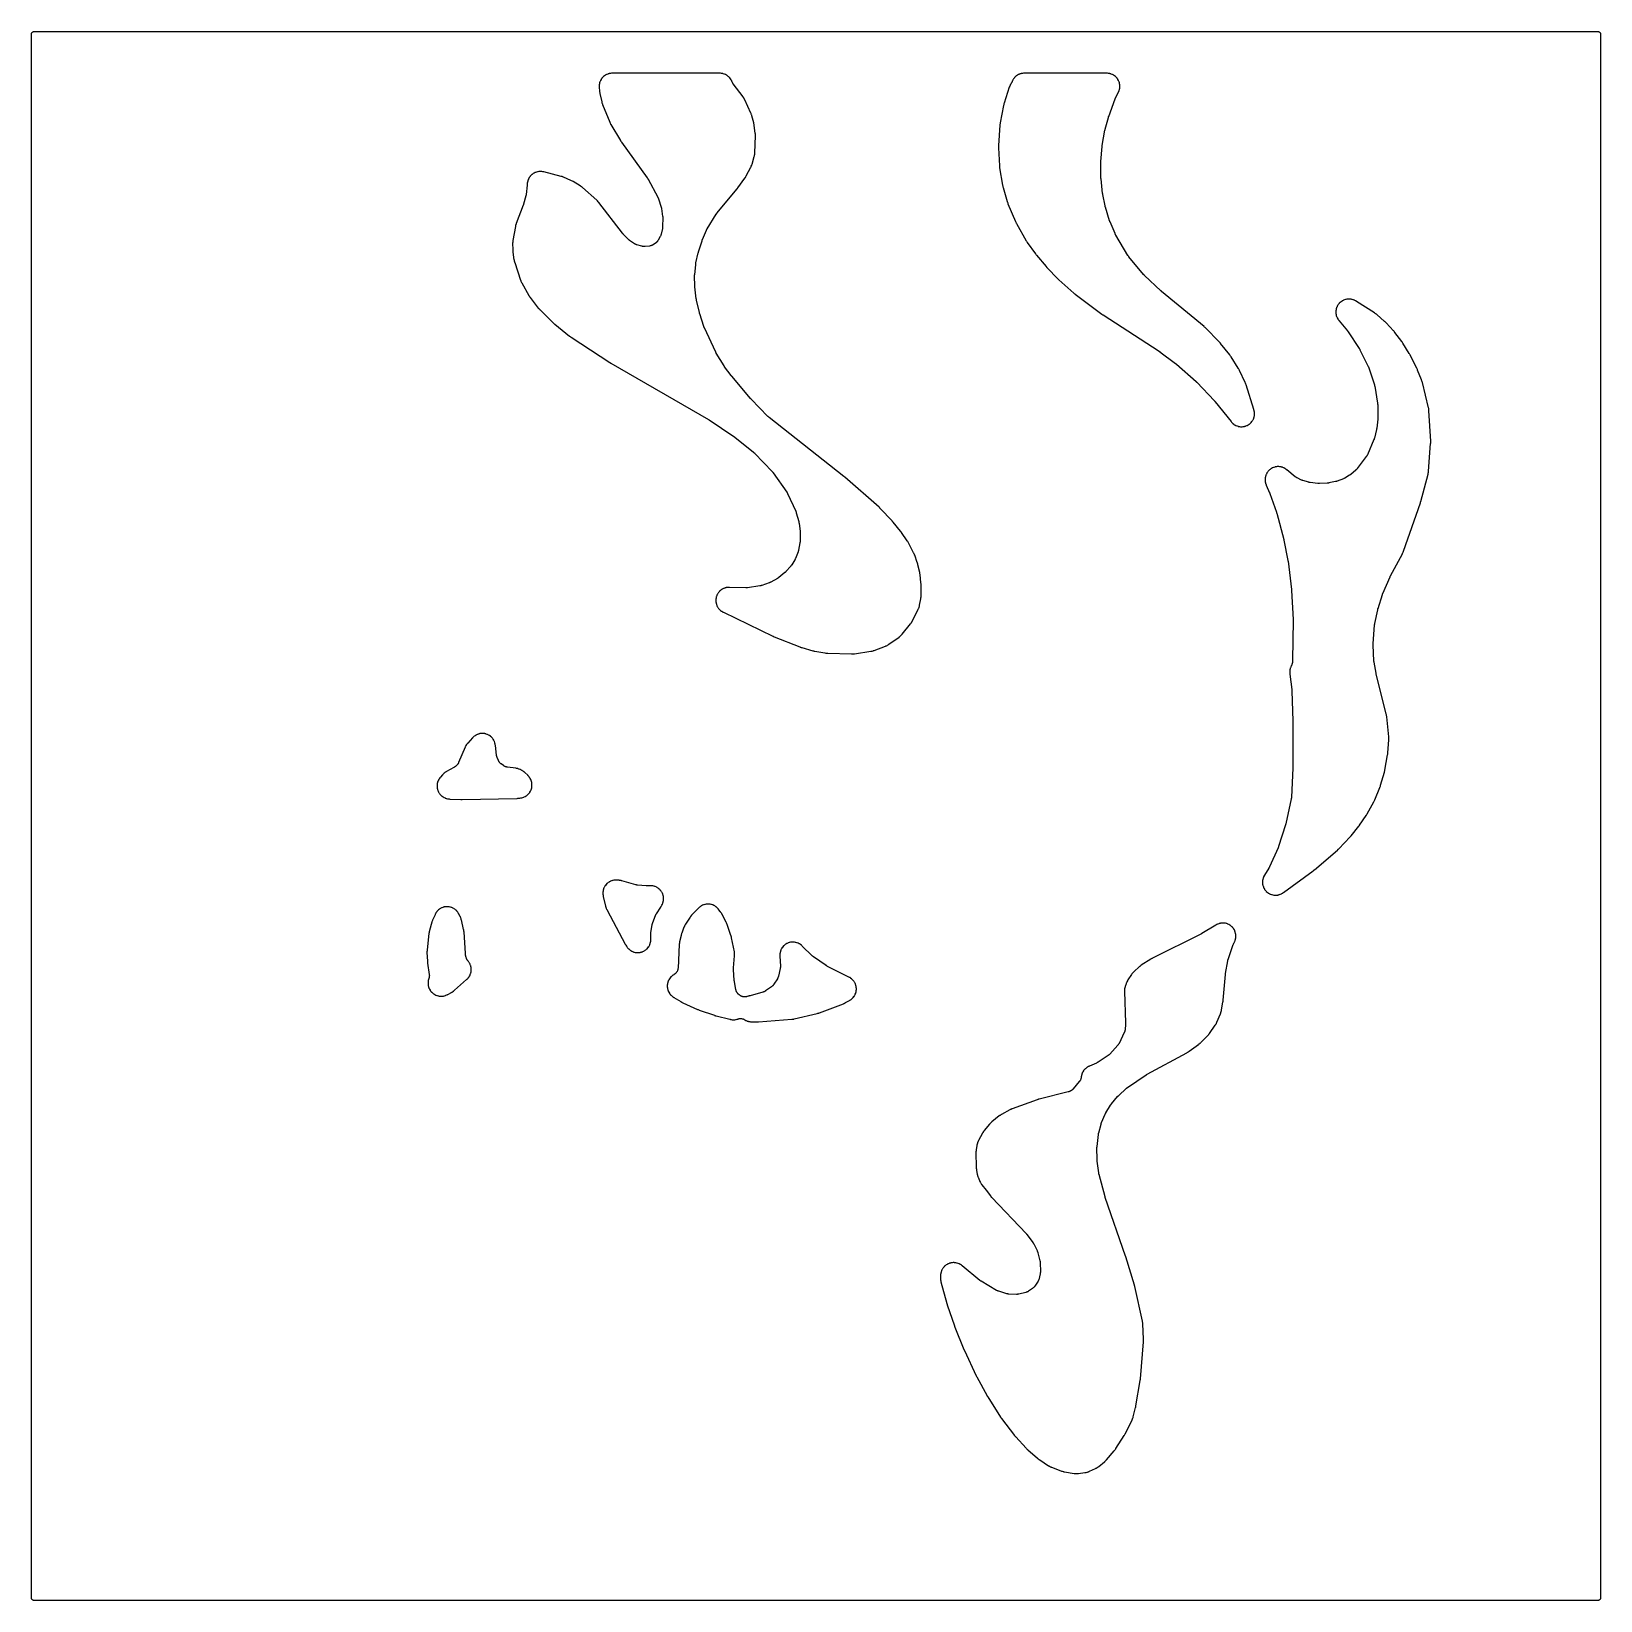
# Model space of a CAD drawing. Header units: millimetres. Extents: x 0 to 300, y 0 to 300.
import ezdxf

# ---------------------------------------------------------------- set-up
doc = ezdxf.new("R2010")
doc.units = ezdxf.units.MM
doc.layers.add('CUT', color=7, linetype='CONTINUOUS')

msp = doc.modelspace()

# ---------------------------------------------------------------- linework, layer by layer
at = {"layer": 'CUT'}
for points in [[(-0.0503, 299.5745), (-0.036, 299.6315), (-0.0162, 299.6869), (0.009, 299.74), (0.0392, 299.7905), (0.0743, 299.8377), (0.1137, 299.8813), (0.1573, 299.9208), (0.2046, 299.9558), (0.255, 299.9861), (0.3082, 300.0112), (0.3635, 300.031), (0.4206, 300.0453), (0.4788, 300.0539), (0.5522, 300.0575), (1.4375, 300.0575), (298.5625, 300.0575), (299.4478, 300.0575), (299.5212, 300.0539), (299.5794, 300.0453), (299.6365, 300.031), (299.6918, 300.0112), (299.745, 299.9861), (299.7954, 299.9558), (299.8427, 299.9208), (299.8863, 299.8813), (299.9257, 299.8377), (299.9608, 299.7905), (299.991, 299.74), (300.0162, 299.6869), (300.036, 299.6315), (300.0503, 299.5745), (300.0589, 299.5163), (300.0625, 299.4428), (300.0625, 298.5575), (300.0625, 1.4375), (300.0625, 0.5522), (300.0589, 0.4788), (300.0503, 0.4206), (300.036, 0.3635), (300.0162, 0.3082), (299.991, 0.255), (299.9608, 0.2046), (299.9257, 0.1573), (299.8863, 0.1137), (299.8427, 0.0743), (299.7954, 0.0392), (299.745, 0.009), (299.6918, -0.0162), (299.6365, -0.036), (299.5794, -0.0503), (299.5212, -0.0589), (299.4478, -0.0625), (298.5625, -0.0625), (1.4375, -0.0625), (0.5522, -0.0625), (0.4788, -0.0589), (0.4206, -0.0503), (0.3635, -0.036), (0.3082, -0.0162), (0.255, 0.009), (0.2046, 0.0392), (0.1573, 0.0743), (0.1137, 0.1137), (0.0743, 0.1573), (0.0392, 0.2046), (0.009, 0.255), (-0.0162, 0.3082), (-0.036, 0.3635), (-0.0503, 0.4206), (-0.0589, 0.4788), (-0.0625, 0.5522), (-0.0625, 1.4375), (-0.0625, 298.5575), (-0.0625, 299.4428), (-0.0589, 299.5163)], [(91.9883, 259.6936), (91.9865, 259.666), (91.9844, 259.6121), (91.984, 259.5983), (91.9826, 259.5086), (91.9825, 259.4948), (91.9904, 258.3287), (91.9909, 258.308), (91.9964, 258.1737), (91.9976, 258.153), (92.0104, 257.9849), (92.0123, 257.9643), (92.0271, 257.8307), (92.0297, 257.8101), (92.2387, 256.3755), (92.2408, 256.3621), (92.2555, 256.2751), (92.2579, 256.2618), (92.2679, 256.2098), (92.2736, 256.1832), (92.3147, 256.0119), (92.3216, 255.9856), (92.3363, 255.9347), (92.3402, 255.9217), (92.3665, 255.8376), (92.3707, 255.8247), (93.4956, 252.4918), (93.5002, 252.4788), (93.5306, 252.395), (93.5354, 252.3822), (93.5549, 252.3323), (93.5654, 252.307), (93.6375, 252.1441), (93.6492, 252.1192), (93.6731, 252.0713), (93.6794, 252.0591), (93.721, 251.9803), (93.7275, 251.9682), (95.0694, 249.5601), (95.0747, 249.5508), (95.1123, 249.486), (95.118, 249.4764), (95.1435, 249.4344), (95.1562, 249.4144), (95.2376, 249.2913), (95.2505, 249.2725), (95.2735, 249.2404), (95.2799, 249.2318), (95.3241, 249.1724), (95.3314, 249.1628), (96.8922, 247.1527), (96.9048, 247.137), (96.9882, 247.0367), (97.0013, 247.0215), (97.1101, 246.8992), (97.1237, 246.8845), (97.2137, 246.79), (97.2278, 246.7757), (99.7466, 244.3005), (99.7579, 244.2898), (99.832, 244.2206), (99.8436, 244.2101), (99.9389, 244.1257), (99.9507, 244.1155), (100.0284, 244.0502), (100.0405, 244.0403), (102.8718, 241.7853), (102.8828, 241.7767), (102.9548, 241.7221), (102.966, 241.7138), (103.0579, 241.6473), (103.0693, 241.6392), (103.1437, 241.588), (103.1553, 241.5802), (110.5521, 236.7355), (110.5589, 236.7311), (110.6061, 236.7011), (110.6134, 236.6965), (110.6729, 236.6598), (110.6801, 236.6555), (110.7275, 236.6272), (110.7353, 236.6226), (129.4356, 225.8447), (129.4411, 225.8416), (129.4538, 225.8341), (129.4593, 225.8309), (129.4723, 225.8231), (129.4789, 225.8191), (129.4945, 225.8097), (129.5011, 225.8057), (129.5087, 225.8009), (129.5153, 225.7968), (129.5307, 225.7871), (129.5373, 225.7829), (129.5406, 225.7808), (129.5484, 225.7757), (129.5664, 225.7639), (129.574, 225.7588), (134.3048, 222.5774), (134.3129, 222.5718), (134.3319, 222.5588), (134.34, 222.5532), (134.3497, 222.5463), (134.3577, 222.5406), (134.3763, 222.5272), (134.3842, 222.5214), (134.3933, 222.5147), (134.4012, 222.5088), (134.4195, 222.495), (134.4273, 222.489), (134.4368, 222.4817), (134.4445, 222.4757), (134.4625, 222.4615), (134.4702, 222.4553), (138.0407, 219.5716), (138.0519, 219.5624), (138.078, 219.5406), (138.0891, 219.5312), (138.1025, 219.5196), (138.1134, 219.51), (138.1388, 219.4875), (138.1496, 219.4777), (138.1618, 219.4664), (138.1725, 219.4565), (138.197, 219.4331), (138.2075, 219.423), (138.2202, 219.4106), (138.2304, 219.4003), (138.2543, 219.3761), (138.2644, 219.3657), (141.6492, 215.8197), (141.6539, 215.8148), (141.6647, 215.8033), (141.6667, 215.8011), (141.6872, 215.7784), (141.7275, 215.7322), (141.7411, 215.7161), (141.7593, 215.6932), (141.8063, 215.6315), (141.826, 215.6047), (144.4121, 211.9373), (144.418, 211.9288), (144.4271, 211.9156), (144.4417, 211.8937), (144.4608, 211.8642), (144.4773, 211.8376), (144.4901, 211.8162), (144.4972, 211.804), (144.4999, 211.7994), (144.5148, 211.7725), (144.5469, 211.712), (144.5654, 211.6753), (144.5713, 211.6628), (144.5757, 211.6535), (146.1321, 208.2746), (146.1359, 208.2662), (146.1418, 208.253), (146.1512, 208.2312), (146.1635, 208.2017), (146.174, 208.1754), (146.182, 208.1543), (146.1865, 208.1423), (146.1881, 208.1378), (146.1972, 208.1115), (146.2166, 208.0526), (146.2275, 208.0171), (146.2309, 208.0051), (146.2334, 207.9961), (146.6932, 206.3126), (146.697, 206.298), (146.7058, 206.2637), (146.7094, 206.249), (146.7136, 206.231), (146.717, 206.2162), (146.7246, 206.1817), (146.7277, 206.1669), (146.7312, 206.1499), (146.734, 206.135), (146.7404, 206.1002), (146.7431, 206.0853), (146.7461, 206.0671), (146.7485, 206.0521), (146.7537, 206.0172), (146.7558, 206.0022), (146.9701, 204.3871), (146.971, 204.3802), (146.973, 204.3642), (146.9733, 204.3613), (146.9766, 204.3301), (146.982, 204.2676), (146.9835, 204.2461), (146.9846, 204.2162), (146.9861, 204.137), (146.9861, 204.103), (146.9563, 202.5637), (146.9561, 202.5541), (146.9556, 202.5391), (146.9545, 202.5148), (146.9527, 202.4828), (146.9506, 202.4541), (146.9486, 202.4311), (146.9473, 202.418), (146.9468, 202.4132), (146.9434, 202.385), (146.9349, 202.3224), (146.929, 202.285), (146.9267, 202.2724), (146.925, 202.2631), (146.6587, 200.8621), (146.6568, 200.8519), (146.6536, 200.8362), (146.6479, 200.8103), (146.6399, 200.7756), (146.6322, 200.7449), (146.6256, 200.7207), (146.6218, 200.7069), (146.6203, 200.7018), (146.6112, 200.6721), (146.5898, 200.6064), (146.5761, 200.5673), (146.5712, 200.5543), (146.5675, 200.5446), (146.0623, 199.2493), (146.0586, 199.2401), (146.0529, 199.2258), (146.043, 199.2023), (146.0294, 199.1711), (146.0168, 199.1435), (146.0065, 199.1218), (146.0005, 199.1094), (145.9982, 199.1049), (145.9845, 199.0784), (145.9532, 199.0201), (145.9336, 198.9856), (145.9268, 198.974), (145.9216, 198.9655), (145.3634, 198.0517), (145.3583, 198.0433), (145.3501, 198.0304), (145.3364, 198.0091), (145.3177, 197.9809), (145.3006, 197.9562), (145.2867, 197.9368), (145.2787, 197.9257), (145.2757, 197.9216), (145.2577, 197.8981), (145.2169, 197.8466), (145.1918, 197.8162), (145.1831, 197.8061), (145.1766, 197.7987), (144.2579, 196.7586), (144.2517, 196.7517), (144.2422, 196.7412), (144.2263, 196.7239), (144.2045, 196.7011), (144.1849, 196.6811), (144.1691, 196.6654), (144.16, 196.6566), (144.1566, 196.6533), (144.1365, 196.6345), (144.0911, 196.5935), (144.0634, 196.5695), (144.0539, 196.5615), (144.0468, 196.5557), (142.8702, 195.5959), (142.8626, 195.5898), (142.8508, 195.5803), (142.831, 195.565), (142.8042, 195.5448), (142.7801, 195.5273), (142.7607, 195.5137), (142.7496, 195.506), (142.7455, 195.5032), (142.721, 195.4871), (142.666, 195.4522), (142.6326, 195.4321), (142.6211, 195.4255), (142.6126, 195.4207), (141.3358, 194.7053), (141.327, 194.7004), (141.3132, 194.6929), (141.2902, 194.6808), (141.2591, 194.665), (141.2313, 194.6514), (141.2091, 194.6411), (141.1963, 194.6352), (141.1915, 194.6331), (141.1636, 194.6212), (141.101, 194.5957), (141.0631, 194.5812), (141.0502, 194.5766), (141.0406, 194.5733), (139.614, 194.0838), (139.604, 194.0805), (139.5884, 194.0753), (139.5625, 194.0672), (139.5277, 194.0569), (139.4965, 194.0482), (139.4717, 194.0418), (139.4575, 194.0383), (139.4522, 194.037), (139.4212, 194.0301), (139.3521, 194.016), (139.3104, 194.0085), (139.2963, 194.0063), (139.2858, 194.0048), (136.8801, 193.6599), (136.8706, 193.6586), (136.856, 193.6567), (136.8317, 193.6538), (136.7992, 193.6504), (136.7702, 193.6478), (136.7472, 193.6461), (136.734, 193.6453), (136.7291, 193.645), (136.7005, 193.6438), (136.637, 193.6421), (136.5989, 193.6419), (136.586, 193.6422), (136.5765, 193.6424), (133.4654, 193.7264), (133.4508, 193.7266), (133.3562, 193.7268), (133.3416, 193.7267), (133.2848, 193.7255), (133.2557, 193.7241), (133.0695, 193.7111), (133.0117, 193.7042), (132.8301, 193.6735), (132.7733, 193.6611), (132.5956, 193.613), (132.5401, 193.5951), (132.3679, 193.53), (132.3145, 193.5068), (132.1494, 193.4253), (132.0985, 193.397), (131.9421, 193.2999), (131.8942, 193.2668), (131.7479, 193.155), (131.7034, 193.1175), (131.5687, 192.992), (131.5281, 192.9503), (131.4061, 192.8124), (131.3697, 192.7669), (131.2617, 192.6178), (131.2299, 192.5691), (131.1368, 192.4102), (131.1099, 192.3586), (131.0327, 192.1915), (131.0109, 192.1375), (130.9502, 191.9636), (130.9337, 191.9078), (130.8902, 191.7289), (130.8792, 191.6717), (130.8533, 191.4895), (130.8479, 191.4315), (130.8397, 191.2476), (130.84, 191.1893), (130.8497, 191.0055), (130.8556, 190.9476), (130.8831, 190.7655), (130.8945, 190.7084), (130.9395, 190.5299), (130.9565, 190.4742), (131.0186, 190.3009), (131.0409, 190.2471), (131.1195, 190.0806), (131.1468, 190.0292), (131.2412, 189.8711), (131.2735, 189.8226), (131.3827, 189.6745), (131.4195, 189.6293), (131.5426, 189.4924), (131.5836, 189.4511), (131.7194, 189.3268), (131.7642, 189.2896), (131.9114, 189.179), (131.9596, 189.1463), (132.119, 189.0492), (132.1442, 189.0347), (132.1942, 189.0075), (132.207, 189.0007), (132.2912, 188.9574), (132.3043, 188.951), (141.7265, 184.3988), (141.7357, 184.3945), (141.7993, 184.3651), (141.8092, 184.3606), (141.8892, 184.3254), (141.8989, 184.3212), (141.9626, 184.2944), (141.9731, 184.2901), (146.8881, 182.3346), (146.9028, 182.329), (146.9983, 182.2938), (147.0131, 182.2886), (147.1341, 182.2476), (147.149, 182.2428), (147.2463, 182.2127), (147.2613, 182.2082), (149.417, 181.6018), (149.4315, 181.5979), (149.526, 181.5739), (149.5406, 181.5704), (149.6599, 181.5432), (149.6745, 181.54), (149.7701, 181.5207), (149.7848, 181.5179), (151.6974, 181.1813), (151.7188, 181.1779), (151.858, 181.1586), (151.8795, 181.156), (152.0549, 181.138), (152.0764, 181.1362), (152.2167, 181.1269), (152.2383, 181.1259), (156.8129, 180.9886), (156.8265, 180.9884), (156.9149, 180.9877), (156.9285, 180.9878), (156.9817, 180.9886), (157.0088, 180.9896), (157.1853, 181.0004), (157.2124, 181.0026), (157.2652, 181.0083), (157.2787, 181.0099), (157.3664, 181.0212), (157.3799, 181.0231), (160.4866, 181.4971), (160.5024, 181.4997), (160.6044, 181.518), (160.6201, 181.5211), (160.6811, 181.5337), (160.7122, 181.541), (160.9126, 181.5939), (160.9432, 181.6028), (161.0025, 181.6219), (161.0177, 181.627), (161.1155, 181.6613), (161.1305, 181.6668), (163.2937, 182.4914), (163.3055, 182.4961), (163.3817, 182.5269), (163.3933, 182.5318), (163.4388, 182.5514), (163.4618, 182.5618), (163.6079, 182.6322), (163.6525, 182.656), (163.7922, 182.7384), (163.8137, 182.7517), (163.8552, 182.7786), (163.8657, 182.7856), (163.9338, 182.8317), (163.9441, 182.8389), (165.8989, 184.226), (165.9099, 184.2341), (165.9809, 184.2869), (165.9918, 184.2952), (166.0337, 184.3279), (166.0548, 184.3452), (166.1875, 184.4588), (166.2272, 184.4961), (166.3491, 184.6212), (166.3676, 184.6412), (166.403, 184.681), (166.4119, 184.6912), (166.4692, 184.7588), (166.4779, 184.7692), (168.0603, 186.7216), (168.0704, 186.7345), (168.1353, 186.8191), (168.1451, 186.8323), (168.1827, 186.8842), (168.2012, 186.9113), (168.3165, 187.0906), (168.3335, 187.1187), (168.3652, 187.1744), (168.3731, 187.1888), (168.4233, 187.2829), (168.4308, 187.2975), (169.5638, 189.5715), (169.5699, 189.5841), (169.6085, 189.6663), (169.6143, 189.6791), (169.6363, 189.729), (169.647, 189.7549), (169.7117, 189.922), (169.7294, 189.9751), (169.7782, 190.1475), (169.7852, 190.1746), (169.7976, 190.2278), (169.8006, 190.2414), (169.8192, 190.3304), (169.8219, 190.3441), (170.0395, 191.5228), (170.0419, 191.5365), (170.0562, 191.6257), (170.0583, 191.6394), (170.0656, 191.6932), (170.0688, 191.7208), (170.085, 191.9007), (170.0868, 191.9284), (170.0892, 191.9826), (170.0896, 191.9965), (170.0915, 192.0868), (170.0916, 192.1007), (170.0857, 194.2598), (170.0855, 194.2752), (170.0826, 194.3754), (170.082, 194.3909), (170.0752, 194.5165), (170.0741, 194.5319), (170.0661, 194.6319), (170.0647, 194.6472), (169.9053, 196.1512), (169.9032, 196.1688), (169.8877, 196.2825), (169.8851, 196.3), (169.8615, 196.4421), (169.8584, 196.4595), (169.8362, 196.5721), (169.8326, 196.5894), (169.5064, 198.0254), (169.5021, 198.0433), (169.472, 198.1591), (169.4671, 198.1769), (169.4249, 198.321), (169.4195, 198.3386), (169.3824, 198.4523), (169.3764, 198.4697), (168.8774, 199.8535), (168.8703, 199.8721), (168.8225, 199.992), (168.8149, 200.0104), (168.75, 200.1588), (168.7417, 200.1768), (168.6861, 200.2933), (168.6772, 200.3111), (167.6857, 202.2225), (167.6774, 202.238), (167.6219, 202.3376), (167.6132, 202.3529), (167.5399, 202.4759), (167.5307, 202.4908), (167.4695, 202.5871), (167.4599, 202.6017), (166.3788, 204.1971), (166.3714, 204.2078), (166.3226, 204.2765), (166.315, 204.287), (166.2519, 204.372), (166.244, 204.3823), (166.1923, 204.4489), (166.1843, 204.459), (164.7707, 206.1999), (164.7637, 206.2083), (164.7146, 206.2667), (164.7069, 206.2756), (164.6442, 206.3471), (164.6365, 206.3557), (164.5858, 206.4113), (164.5775, 206.4203), (162.2933, 208.8251), (162.2839, 208.8348), (162.2222, 208.8969), (162.2126, 208.9063), (162.1335, 208.9825), (162.1236, 208.9917), (162.0592, 209.051), (162.0492, 209.06), (155.5083, 214.8122), (155.5025, 214.8172), (155.4622, 214.8518), (155.456, 214.857), (155.4052, 214.8994), (155.399, 214.9045), (155.3584, 214.9374), (155.3517, 214.9428), (141.0364, 226.2216), (141.0246, 226.231), (140.9972, 226.2533), (140.9856, 226.263), (140.9715, 226.2749), (140.96, 226.2848), (140.9334, 226.308), (140.9221, 226.318), (140.9092, 226.3296), (140.8981, 226.3399), (140.8723, 226.364), (140.8613, 226.3744), (140.848, 226.3872), (140.8372, 226.3978), (140.8123, 226.4228), (140.8016, 226.4336), (137.5989, 229.7431), (137.5948, 229.7473), (137.5853, 229.7572), (137.5813, 229.7615), (137.5716, 229.7718), (137.5667, 229.777), (137.5552, 229.7894), (137.5503, 229.7947), (137.5447, 229.8009), (137.5398, 229.8063), (137.5285, 229.8189), (137.5237, 229.8243), (137.5212, 229.827), (137.5156, 229.8335), (137.5025, 229.8486), (137.4969, 229.8551), (133.8901, 234.0969), (133.8862, 234.1015), (133.8771, 234.1124), (133.8733, 234.117), (133.8641, 234.1281), (133.8593, 234.1339), (133.8484, 234.1473), (133.8437, 234.1531), (133.8384, 234.1598), (133.8337, 234.1657), (133.823, 234.1794), (133.8184, 234.1852), (133.816, 234.1883), (133.8107, 234.1953), (133.7983, 234.2117), (133.793, 234.2187), (132.5295, 235.921), (132.5235, 235.9291), (132.5097, 235.9482), (132.5038, 235.9564), (132.4968, 235.9662), (132.4911, 235.9744), (132.4778, 235.9936), (132.4722, 236.0018), (132.4657, 236.0114), (132.4601, 236.0198), (132.4473, 236.0393), (132.4418, 236.0477), (132.4352, 236.058), (132.4298, 236.0664), (132.4174, 236.0862), (132.4121, 236.0948), (130.9377, 238.503), (130.9312, 238.5139), (130.916, 238.5395), (130.9096, 238.5505), (130.9019, 238.5639), (130.8956, 238.575), (130.8812, 238.601), (130.8751, 238.6121), (130.8682, 238.625), (130.8623, 238.6363), (130.8486, 238.6626), (130.8428, 238.674), (130.8358, 238.6879), (130.8302, 238.6993), (130.8173, 238.726), (130.8118, 238.7375), (128.6485, 243.378), (128.6429, 243.3903), (128.63, 243.4191), (128.6246, 243.4315), (128.6181, 243.4467), (128.6128, 243.4591), (128.6008, 243.4883), (128.5957, 243.5008), (128.59, 243.5153), (128.5851, 243.5279), (128.574, 243.5574), (128.5693, 243.5701), (128.5637, 243.5857), (128.5592, 243.5984), (128.5489, 243.6283), (128.5446, 243.6411), (127.7548, 246.0571), (127.7516, 246.067), (127.7443, 246.0901), (127.7413, 246.1), (127.7376, 246.1121), (127.7347, 246.1221), (127.728, 246.1453), (127.7251, 246.1553), (127.722, 246.1668), (127.7193, 246.1768), (127.7131, 246.2002), (127.7105, 246.2103), (127.7074, 246.2226), (127.7049, 246.2326), (127.6993, 246.2562), (127.6969, 246.2663), (127.1531, 248.6557), (127.1506, 248.6669), (127.145, 248.693), (127.1427, 248.7042), (127.1399, 248.7179), (127.1378, 248.7291), (127.1328, 248.7554), (127.1308, 248.7667), (127.1285, 248.7796), (127.1266, 248.7909), (127.1224, 248.8173), (127.1206, 248.8286), (127.1186, 248.8424), (127.1169, 248.8538), (127.1134, 248.8802), (127.1119, 248.8916), (126.8308, 251.1844), (126.8294, 251.1961), (126.8264, 251.2235), (126.8252, 251.2352), (126.8238, 251.2495), (126.8228, 251.2612), (126.8205, 251.2886), (126.8196, 251.3004), (126.8187, 251.3139), (126.8179, 251.3257), (126.8164, 251.3531), (126.8158, 251.3649), (126.8152, 251.3793), (126.8147, 251.391), (126.8139, 251.4185), (126.8136, 251.4303), (126.783, 253.206), (126.7828, 253.2194), (126.7828, 253.2505), (126.7828, 253.2638), (126.783, 253.2801), (126.7833, 253.2934), (126.7841, 253.3246), (126.7846, 253.3379), (126.7853, 253.3532), (126.7859, 253.3665), (126.7877, 253.3976), (126.7885, 253.4109), (126.7897, 253.4271), (126.7908, 253.4404), (126.7934, 253.4714), (126.7947, 253.4847), (126.9996, 255.5002), (127.0011, 255.5141), (127.005, 255.5466), (127.0067, 255.5606), (127.009, 255.5775), (127.0109, 255.5914), (127.0158, 255.6238), (127.0179, 255.6377), (127.0206, 255.6536), (127.023, 255.6674), (127.0288, 255.6996), (127.0314, 255.7134), (127.0347, 255.7302), (127.0376, 255.7439), (127.0444, 255.776), (127.0474, 255.7897), (127.4943, 257.7326), (127.4959, 257.7393), (127.4996, 257.755), (127.5012, 257.7617), (127.5052, 257.7777), (127.5072, 257.7859), (127.5121, 257.805), (127.5143, 257.8132), (127.5168, 257.8226), (127.519, 257.8308), (127.5243, 257.8499), (127.5266, 257.8581), (127.5278, 257.8623), (127.5306, 257.8719), (127.5373, 257.8943), (127.5402, 257.9039), (128.1983, 260.0215), (128.2019, 260.0329), (128.2105, 260.0593), (128.2142, 260.0706), (128.2188, 260.084), (128.2227, 260.0951), (128.2318, 260.121), (128.2358, 260.1321), (128.2406, 260.1448), (128.2447, 260.1559), (128.2546, 260.1816), (128.2589, 260.1926), (128.2643, 260.2059), (128.2687, 260.2169), (128.2793, 260.2423), (128.2839, 260.2532), (129.0626, 262.0629), (129.0653, 262.0692), (129.0717, 262.0839), (129.0729, 262.0866), (129.086, 262.1147), (129.1131, 262.1706), (129.1227, 262.1897), (129.1369, 262.2157), (129.1759, 262.284), (129.1931, 262.3129), (130.9168, 265.0852), (130.925, 265.0981), (130.9444, 265.1282), (130.9528, 265.1409), (130.9631, 265.1563), (130.9717, 265.1688), (130.9919, 265.198), (131.0007, 265.2104), (131.0109, 265.2246), (131.0199, 265.2369), (131.0412, 265.2654), (131.0504, 265.2776), (131.0618, 265.2923), (131.0712, 265.3043), (131.0935, 265.332), (131.1031, 265.3439), (134.888, 269.9125), (134.894, 269.9197), (134.9347, 269.9705), (134.9409, 269.9784), (134.9907, 270.0426), (134.9966, 270.0504), (135.0351, 270.1017), (135.0414, 270.1102), (136.3917, 271.9795), (136.4039, 271.997), (136.4811, 272.1124), (136.4927, 272.1304), (136.5844, 272.2785), (136.5953, 272.2968), (136.6642, 272.4175), (136.6744, 272.4362), (137.5288, 274.0651), (137.5359, 274.079), (137.5804, 274.1695), (137.5871, 274.1835), (137.6124, 274.2385), (137.6246, 274.267), (137.6993, 274.4543), (137.7101, 274.4834), (137.7296, 274.5407), (137.7344, 274.5555), (137.7644, 274.6518), (137.7688, 274.6667), (138.1779, 276.1103), (138.1826, 276.1277), (138.2111, 276.2414), (138.2153, 276.259), (138.2303, 276.3277), (138.237, 276.3631), (138.2734, 276.5945), (138.2779, 276.6302), (138.2846, 276.7002), (138.2861, 276.7182), (138.2938, 276.8351), (138.2947, 276.8531), (138.4098, 280.0797), (138.4102, 280.0923), (138.4114, 280.1744), (138.4114, 280.187), (138.4111, 280.2364), (138.4104, 280.2617), (138.4024, 280.4256), (138.4007, 280.4508), (138.3962, 280.4999), (138.3949, 280.5125), (138.3858, 280.5941), (138.3842, 280.6066), (138.1879, 282.077), (138.1852, 282.0954), (138.1654, 282.2148), (138.1621, 282.2331), (138.1327, 282.3821), (138.1288, 282.4003), (138.1017, 282.5183), (138.0973, 282.5364), (137.7363, 283.9104), (137.7328, 283.9231), (137.7094, 284.005), (137.7056, 284.0175), (137.6905, 284.0664), (137.6822, 284.0913), (137.6247, 284.2516), (137.6153, 284.276), (137.5959, 284.3234), (137.5909, 284.3355), (137.5569, 284.4136), (137.5516, 284.4256), (136.3882, 286.9512), (136.3813, 286.9657), (136.3351, 287.0594), (136.3278, 287.0738), (136.2985, 287.1292), (136.2827, 287.1573), (136.1756, 287.3365), (136.1584, 287.3636), (136.1233, 287.4157), (136.1142, 287.4289), (136.0536, 287.514), (136.0441, 287.5269), (134.1635, 290.0213), (134.1578, 290.0291), (134.1217, 290.082), (134.0709, 290.1626), (134.0187, 290.2576), (133.9766, 290.3466), (133.955, 290.396), (133.9239, 290.4732), (133.9181, 290.4872), (133.8946, 290.5416), (133.8819, 290.5691), (133.7959, 290.7436), (133.7664, 290.7965), (133.6646, 290.9591), (133.6299, 291.0089), (133.5123, 291.1603), (133.4727, 291.2063), (133.3403, 291.3451), (133.2963, 291.3869), (133.1506, 291.5116), (133.1026, 291.5487), (132.9451, 291.6581), (132.8935, 291.6901), (132.7258, 291.7831), (132.6713, 291.8097), (132.495, 291.8852), (132.4381, 291.9063), (132.255, 291.9636), (132.1963, 291.9788), (132.0084, 292.0173), (131.9484, 292.0265), (131.755, 292.0461), (131.7247, 292.0484), (131.6656, 292.0514), (131.6504, 292.052), (131.5518, 292.0545), (131.5366, 292.0547), (111.0856, 292.0547), (111.0711, 292.0545), (110.9766, 292.0522), (110.962, 292.0517), (110.9053, 292.0489), (110.8763, 292.0468), (110.6907, 292.0288), (110.6331, 292.0203), (110.4527, 291.9849), (110.3962, 291.9709), (110.22, 291.9181), (110.1652, 291.8988), (109.9949, 291.8292), (109.9422, 291.8046), (109.7795, 291.7189), (109.7294, 291.6893), (109.5758, 291.5882), (109.5288, 291.5539), (109.3857, 291.4384), (109.3422, 291.3997), (109.2109, 291.2709), (109.1714, 291.2282), (109.0533, 291.0873), (109.0181, 291.041), (108.9141, 290.8893), (108.8836, 290.8398), (108.7948, 290.6787), (108.7692, 290.6265), (108.6964, 290.4576), (108.676, 290.4031), (108.6199, 290.228), (108.6049, 290.1718), (108.566, 289.992), (108.5565, 289.9346), (108.5352, 289.7519), (108.5313, 289.6939), (108.5278, 289.5075), (108.5279, 289.4784), (108.5296, 289.4216), (108.5302, 289.4071), (108.5353, 289.3127), (108.5362, 289.2981), (108.583, 288.7007), (108.585, 288.6793), (108.601, 288.54), (108.6038, 288.5187), (108.63, 288.3449), (108.6337, 288.3236), (108.6595, 288.1859), (108.6639, 288.1648), (109.0208, 286.5824), (109.0236, 286.5706), (109.0423, 286.4945), (109.0453, 286.4828), (109.0576, 286.4373), (109.0643, 286.4141), (109.1109, 286.2645), (109.1186, 286.2416), (109.1344, 286.1972), (109.1386, 286.1859), (109.1664, 286.1126), (109.1708, 286.1013), (110.5459, 282.6847), (110.5501, 282.6746), (110.5797, 282.6047), (110.5842, 282.5943), (110.6045, 282.5488), (110.6148, 282.5271), (110.6811, 282.393), (110.6918, 282.3724), (110.7109, 282.3373), (110.7162, 282.3278), (110.7533, 282.2624), (110.7594, 282.2519), (112.5951, 279.1661), (112.6021, 279.1547), (112.6479, 279.0814), (112.6551, 279.0702), (112.7147, 278.9794), (112.7222, 278.9683), (112.7713, 278.8971), (112.7789, 278.8862), (117.7259, 272.0358), (117.7344, 272.0239), (117.7539, 271.996), (117.7621, 271.9839), (117.7721, 271.9692), (117.7801, 271.957), (117.7987, 271.9284), (117.8066, 271.9161), (117.8155, 271.9019), (117.8232, 271.8894), (117.8408, 271.8603), (117.8483, 271.8477), (117.8573, 271.8323), (117.8645, 271.8196), (117.8812, 271.7899), (117.8883, 271.7771), (119.7561, 268.3222), (119.761, 268.313), (119.7685, 268.2987), (119.7806, 268.2749), (119.7963, 268.2427), (119.8097, 268.2139), (119.82, 268.1909), (119.8257, 268.1777), (119.8278, 268.1728), (119.8396, 268.1438), (119.8646, 268.0791), (119.8787, 268.0399), (119.8831, 268.0266), (119.8864, 268.0167), (120.3834, 266.468), (120.3862, 266.4592), (120.3904, 266.4454), (120.3972, 266.4226), (120.4058, 266.3918), (120.4131, 266.3643), (120.4185, 266.3425), (120.4215, 266.33), (120.4225, 266.3253), (120.4284, 266.298), (120.4406, 266.2372), (120.4471, 266.2006), (120.449, 266.1882), (120.4504, 266.179), (120.6708, 264.6733), (120.6718, 264.6661), (120.6741, 264.6493), (120.6745, 264.6462), (120.6783, 264.6135), (120.6847, 264.5477), (120.6866, 264.5252), (120.688, 264.4937), (120.6902, 264.4104), (120.6904, 264.3746), (120.6676, 262.7316), (120.6674, 262.7203), (120.667, 262.7051), (120.6647, 262.6604), (120.6591, 262.5864), (120.6559, 262.5536), (120.6516, 262.5209), (120.6404, 262.4472), (120.6326, 262.4032), (120.6296, 262.3885), (120.6273, 262.3775), (120.3875, 261.2667), (120.385, 261.2553), (120.3814, 261.2399), (120.3697, 261.1945), (120.3546, 261.1415), (120.3289, 261.0646), (120.3006, 260.9912), (120.2677, 260.9161), (120.2424, 260.8651), (120.2202, 260.823), (120.2126, 260.8095), (120.2068, 260.7993), (119.7992, 260.0958), (119.7778, 260.0608), (119.7372, 259.9974), (119.6897, 259.9304), (119.656, 259.8872), (119.6026, 259.8248), (119.5652, 259.7849), (119.5063, 259.7276), (119.4654, 259.6913), (119.4015, 259.6396), (119.3409, 259.595), (119.3073, 259.5714), (118.8435, 259.2615), (118.807, 259.2383), (118.7391, 259.1975), (118.6629, 259.1566), (118.6109, 259.1318), (118.5312, 259.0984), (118.477, 259.0788), (118.3945, 259.0532), (118.3387, 259.0388), (118.254, 259.0212), (118.1758, 259.0089), (118.1329, 259.0032), (117.3073, 258.9133), (117.2641, 258.9097), (117.1848, 258.9049), (117.0982, 258.9039), (117.0405, 258.9059), (116.9541, 258.9133), (116.8969, 258.9209), (116.8116, 258.9365), (116.7343, 258.9545), (116.6923, 258.9653), (115.7176, 259.2426), (115.7064, 259.2458), (115.6913, 259.2503), (115.6469, 259.2649), (115.5952, 259.2833), (115.5204, 259.3138), (115.4493, 259.3465), (115.3767, 259.384), (115.3276, 259.4123), (115.2872, 259.437), (115.2742, 259.4455), (115.2645, 259.4519), (114.5075, 259.9568), (114.4982, 259.9631), (114.4857, 259.9717), (114.4494, 259.9979), (114.3898, 260.0433), (114.3639, 260.0638), (114.3387, 260.0853), (114.2827, 260.1349), (114.2499, 260.1655), (114.2391, 260.1761), (114.2311, 260.184), (113.181, 261.2391), (113.1709, 261.2494), (113.1475, 261.2736), (113.1376, 261.2841), (113.1256, 261.2969), (113.1159, 261.3075), (113.0933, 261.3325), (113.0838, 261.3432), (113.0729, 261.3557), (113.0635, 261.3666), (113.0417, 261.3922), (113.0325, 261.4033), (113.0213, 261.4169), (113.0123, 261.4281), (112.9914, 261.4544), (112.9825, 261.4658), (108.4799, 267.328), (108.471, 267.3393), (108.4126, 267.4117), (108.4034, 267.4228), (108.3673, 267.4655), (108.3483, 267.4869), (108.2213, 267.623), (108.2013, 267.6435), (108.1613, 267.6825), (108.1509, 267.6924), (108.0827, 267.7557), (108.0721, 267.7654), (105.3405, 270.1846), (105.3307, 270.1932), (105.2659, 270.248), (105.2559, 270.2564), (105.2162, 270.2885), (105.1956, 270.3045), (105.0593, 270.4055), (105.038, 270.4206), (104.9957, 270.4492), (104.9848, 270.4564), (104.9135, 270.5024), (104.9024, 270.5093), (103.57, 271.3276), (103.5521, 271.3381), (103.4349, 271.4046), (103.4167, 271.4145), (103.2669, 271.4929), (103.2483, 271.5021), (103.1268, 271.5604), (103.1079, 271.569), (101.7397, 272.1677), (101.7284, 272.1725), (101.6543, 272.2031), (101.6428, 272.2077), (101.5979, 272.2252), (101.5747, 272.2337), (101.4231, 272.2857), (101.3996, 272.2932), (101.3534, 272.307), (101.3415, 272.3103), (101.2642, 272.3316), (101.2523, 272.3348), (97.9495, 273.171), (97.9351, 273.1744), (97.8409, 273.1958), (97.8263, 273.1989), (97.7694, 273.2104), (97.7401, 273.2155), (97.5517, 273.2438), (97.4926, 273.2496), (97.3049, 273.259), (97.2455, 273.259), (97.0578, 273.2497), (96.9987, 273.2439), (96.8128, 273.2161), (96.7545, 273.2044), (96.5724, 273.1583), (96.5155, 273.1409), (96.3388, 273.0771), (96.284, 273.0541), (96.1144, 272.9731), (96.0621, 272.9449), (95.9014, 272.8475), (95.8522, 272.8142), (95.7019, 272.7014), (95.6562, 272.6634), (95.5178, 272.5363), (95.4761, 272.4939), (95.351, 272.3537), (95.3137, 272.3075), (95.203, 272.1556), (95.1705, 272.1059), (95.0754, 271.9438), (95.0479, 271.8911), (94.9694, 271.7204), (94.9472, 271.6652), (94.8859, 271.4876), (94.8694, 271.4305), (94.826, 271.2477), (94.8151, 271.1892), (94.7897, 271.0004), (94.7864, 270.9709), (94.7815, 270.913), (94.7805, 270.8982), (94.7744, 270.7971), (94.7694, 270.719), (94.7663, 270.6825), (94.7651, 270.6707), (94.7641, 270.6617), (94.5582, 268.88), (94.5574, 268.8731), (94.5554, 268.8571), (94.555, 268.8541), (94.5505, 268.823), (94.5404, 268.7609), (94.5367, 268.7396), (94.5304, 268.7103), (94.5124, 268.6329), (94.504, 268.5998), (94.0754, 267.0311), (94.0724, 267.0206), (94.0654, 266.9959), (94.0623, 266.9853), (94.0585, 266.9729), (94.0554, 266.9626), (94.0478, 266.9385), (94.0445, 266.9282), (94.0407, 266.9163), (94.0372, 266.906), (94.0291, 266.8819), (94.0255, 266.8717), (94.0211, 266.8592), (94.0174, 266.8489), (94.0087, 266.8251), (94.0049, 266.815), (92.664, 263.2901), (92.6592, 263.277), (92.629, 263.1915), (92.6245, 263.1783), (92.6075, 263.1265), (92.5994, 263.0997), (92.5509, 262.925), (92.5441, 262.8979), (92.532, 262.8448), (92.5291, 262.8311), (92.511, 262.7422), (92.5083, 262.7285), (92.0316, 260.0692), (92.0294, 260.0556), (92.0156, 259.9669), (92.0136, 259.9532), (92.0065, 259.8998), (92.0036, 259.8723)], [(187.0174, 289.4975), (187.0121, 289.4831), (186.9792, 289.3893), (186.9743, 289.3748), (185.9883, 286.3189), (185.9829, 286.3014), (185.9497, 286.1868), (185.9449, 286.1691), (185.9077, 286.024), (185.9035, 286.0062), (185.8774, 285.8898), (185.8736, 285.8718), (185.2343, 282.5429), (185.2312, 282.525), (185.2125, 282.4088), (185.2099, 282.3908), (185.1908, 282.2443), (185.1888, 282.2263), (185.1771, 282.1091), (185.1756, 282.091), (184.9081, 278.2155), (184.9071, 278.1976), (184.9026, 278.0812), (184.9021, 278.0632), (184.9008, 277.917), (184.9009, 277.8991), (184.9033, 277.7825), (184.904, 277.7646), (185.0759, 274.3737), (185.077, 274.3563), (185.086, 274.2432), (185.0877, 274.2258), (185.1032, 274.0842), (185.1053, 274.0669), (185.1209, 273.9545), (185.1236, 273.9372), (185.6801, 270.6373), (185.6833, 270.62), (185.7055, 270.5082), (185.7092, 270.4911), (185.7412, 270.3517), (185.7453, 270.3347), (185.774, 270.2244), (185.7787, 270.2075), (186.567, 267.5068), (186.5721, 267.4901), (186.6071, 267.382), (186.6128, 267.3655), (186.6606, 267.2312), (186.6667, 267.2148), (186.7079, 267.109), (186.7145, 267.0928), (188.155, 263.6907), (188.1621, 263.6746), (188.2099, 263.5702), (188.2175, 263.5543), (188.2814, 263.4252), (188.2895, 263.4094), (188.3434, 263.3081), (188.3519, 263.2926), (190.214, 260.0274), (190.2216, 260.0146), (190.2714, 259.9321), (190.2792, 259.9195), (190.3443, 259.8175), (190.3524, 259.8051), (190.4062, 259.7251), (190.4147, 259.7129), (191.9845, 257.5008), (191.991, 257.4918), (192.0367, 257.4298), (192.0439, 257.4204), (192.1024, 257.3442), (192.1096, 257.3351), (192.157, 257.2758), (192.1649, 257.2662), (193.9973, 255.071), (194.004, 255.0631), (194.0511, 255.0086), (194.0585, 255.0003), (194.1185, 254.9334), (194.1258, 254.9253), (194.1742, 254.8733), (194.1823, 254.8649), (196.2612, 252.7165), (196.2686, 252.709), (196.3198, 252.6579), (196.3278, 252.65), (196.3929, 252.5874), (196.4009, 252.5799), (196.4532, 252.5314), (196.4619, 252.5235), (199.3125, 249.9824), (199.3225, 249.9737), (199.3877, 249.9181), (199.3978, 249.9097), (199.4812, 249.8417), (199.4915, 249.8335), (199.5591, 249.7808), (199.5695, 249.7728), (204.6829, 245.9646), (204.6906, 245.9589), (204.7447, 245.92), (204.7531, 245.914), (204.8213, 245.8666), (204.8297, 245.861), (204.8842, 245.8244), (204.8932, 245.8185), (215.6313, 238.9009), (215.637, 238.8971), (215.6503, 238.8884), (215.656, 238.8847), (215.6696, 238.8756), (215.6766, 238.8709), (215.6928, 238.8599), (215.6997, 238.8552), (215.7077, 238.8496), (215.7146, 238.8448), (215.7306, 238.8335), (215.7375, 238.8286), (215.741, 238.826), (215.749, 238.8202), (215.7677, 238.8064), (215.7757, 238.8004), (218.7859, 236.5265), (218.7915, 236.5223), (218.8043, 236.5124), (218.8098, 236.5082), (218.8228, 236.498), (218.8295, 236.4928), (218.8451, 236.4804), (218.8517, 236.4751), (218.8593, 236.4689), (218.866, 236.4635), (218.8813, 236.4508), (218.8879, 236.4453), (218.8912, 236.4425), (218.8989, 236.436), (218.9167, 236.4206), (218.9243, 236.4139), (222.6802, 233.1014), (222.6876, 233.0948), (222.7048, 233.0793), (222.7122, 233.0726), (222.721, 233.0644), (222.7282, 233.0577), (222.745, 233.0419), (222.7521, 233.0351), (222.7603, 233.0272), (222.7674, 233.0202), (222.7839, 233.004), (222.7909, 232.9971), (222.7994, 232.9885), (222.8064, 232.9814), (222.8224, 232.9649), (222.8293, 232.9577), (226.2194, 229.3909), (226.2263, 229.3836), (226.2421, 229.3666), (226.2489, 229.3592), (226.2571, 229.3502), (226.2638, 229.3428), (226.2792, 229.3254), (226.2858, 229.3179), (226.2934, 229.3092), (226.2999, 229.3016), (226.315, 229.2839), (226.3214, 229.2762), (226.3292, 229.2669), (226.3355, 229.2592), (226.3502, 229.2411), (226.3565, 229.2333), (229.3741, 225.4342), (229.3835, 225.4227), (229.4455, 225.3485), (229.4551, 225.3372), (229.4935, 225.2936), (229.5136, 225.2718), (229.6464, 225.135), (229.6898, 225.0944), (229.8335, 224.9732), (229.8807, 224.9371), (230.0356, 224.8306), (230.0862, 224.7994), (230.2509, 224.7088), (230.3044, 224.6828), (230.4772, 224.6089), (230.533, 224.5883), (230.7123, 224.5319), (230.7699, 224.5169), (230.9539, 224.4785), (231.0126, 224.4693), (231.1995, 224.4493), (231.2589, 224.4459), (231.4468, 224.4446), (231.5062, 224.4471), (231.6934, 224.4643), (231.7523, 224.4727), (231.9368, 224.5084), (231.9946, 224.5226), (232.1747, 224.5763), (232.2308, 224.5961), (232.4047, 224.6675), (232.4585, 224.6927), (232.6245, 224.7809), (232.6755, 224.8114), (232.832, 224.9156), (232.8798, 224.951), (233.0251, 225.0701), (233.0692, 225.1101), (233.2021, 225.243), (233.2419, 225.2871), (233.361, 225.4326), (233.3963, 225.4804), (233.5004, 225.637), (233.5308, 225.6881), (233.6189, 225.8541), (233.6441, 225.908), (233.7153, 226.0819), (233.735, 226.138), (233.7887, 226.3182), (233.8028, 226.3759), (233.8383, 226.5605), (233.8466, 226.6194), (233.8637, 226.8066), (233.8662, 226.866), (233.8646, 227.0539), (233.8612, 227.1133), (233.8411, 227.3002), (233.8318, 227.3589), (233.7927, 227.5455), (233.7859, 227.5744), (233.7712, 227.6306), (233.7673, 227.6449), (233.7405, 227.7378), (233.7362, 227.752), (232.2555, 232.4463), (232.249, 232.4656), (232.2049, 232.5906), (232.1977, 232.6097), (232.137, 232.7646), (232.1293, 232.7835), (232.0767, 232.9052), (232.0683, 232.9238), (230.9814, 235.223), (230.9736, 235.239), (230.9209, 235.3423), (230.9126, 235.3581), (230.8426, 235.4858), (230.8338, 235.5013), (230.7751, 235.6013), (230.7659, 235.6166), (229.3727, 237.8359), (229.3634, 237.8503), (229.3017, 237.9426), (229.292, 237.9566), (229.2113, 238.0703), (229.2012, 238.084), (229.1344, 238.1727), (229.1239, 238.1862), (227.3567, 240.3964), (227.3469, 240.4084), (227.2818, 240.4856), (227.2716, 240.4974), (227.1875, 240.5921), (227.177, 240.6036), (227.108, 240.6773), (227.0973, 240.6885), (224.4918, 243.3326), (224.481, 243.3433), (224.4102, 243.4116), (224.3991, 243.422), (224.3081, 243.5055), (224.2968, 243.5156), (224.2226, 243.5803), (224.211, 243.5901), (216.0706, 250.3329), (216.066, 250.3368), (216.0553, 250.3458), (216.0507, 250.3496), (216.0398, 250.3589), (216.0342, 250.3637), (216.0212, 250.375), (216.0156, 250.3798), (216.0092, 250.3854), (216.0037, 250.3903), (215.9909, 250.4018), (215.9854, 250.4068), (215.9826, 250.4093), (215.9762, 250.4152), (215.9612, 250.4291), (215.9548, 250.435), (212.8541, 253.3661), (212.8443, 253.3754), (212.8218, 253.3974), (212.8122, 253.4069), (212.8006, 253.4185), (212.7912, 253.4281), (212.7693, 253.4507), (212.7601, 253.4605), (212.7495, 253.4717), (212.7403, 253.4816), (212.7191, 253.5049), (212.7101, 253.5149), (212.6993, 253.5272), (212.6904, 253.5374), (212.67, 253.5613), (212.6613, 253.5716), (209.8371, 256.9678), (209.8326, 256.9734), (209.8219, 256.9864), (209.82, 256.9888), (209.7999, 257.0144), (209.7607, 257.0664), (209.7475, 257.0845), (209.7301, 257.1102), (209.6852, 257.1793), (209.6665, 257.2093), (207.3508, 261.1038), (207.3434, 261.1164), (207.3265, 261.146), (207.3193, 261.1587), (207.3108, 261.1742), (207.3038, 261.187), (207.2879, 261.2169), (207.2812, 261.2298), (207.2736, 261.2447), (207.2671, 261.2578), (207.2522, 261.2883), (207.2459, 261.3014), (207.2383, 261.3175), (207.2322, 261.3307), (207.2183, 261.3617), (207.2124, 261.375), (206.2465, 263.6161), (206.2418, 263.6273), (206.2309, 263.6535), (206.2264, 263.6647), (206.2209, 263.6785), (206.2164, 263.6898), (206.2063, 263.7163), (206.202, 263.7276), (206.1972, 263.7407), (206.193, 263.7522), (206.1836, 263.7789), (206.1796, 263.7904), (206.1749, 263.8044), (206.1711, 263.8159), (206.1624, 263.8429), (206.1587, 263.8545), (205.3553, 266.4615), (205.3521, 266.4719), (205.3449, 266.4962), (205.3419, 266.5067), (205.3383, 266.5194), (205.3354, 266.5299), (205.3289, 266.5544), (205.3261, 266.5649), (205.323, 266.577), (205.3204, 266.5876), (205.3144, 266.6122), (205.3119, 266.6228), (205.3089, 266.6357), (205.3065, 266.6463), (205.3011, 266.6711), (205.2989, 266.6817), (204.8582, 268.8298), (204.8561, 268.84), (204.8515, 268.8638), (204.8496, 268.874), (204.8474, 268.8865), (204.8456, 268.8968), (204.8415, 268.9207), (204.8398, 268.931), (204.838, 268.9428), (204.8364, 268.9531), (204.8329, 268.9771), (204.8315, 268.9874), (204.8298, 269), (204.8285, 269.0103), (204.8255, 269.0344), (204.8243, 269.0447), (204.5155, 271.8436), (204.5143, 271.8547), (204.5118, 271.8804), (204.5108, 271.8914), (204.5096, 271.9049), (204.5088, 271.916), (204.5069, 271.9417), (204.5061, 271.9528), (204.5054, 271.9655), (204.5048, 271.9766), (204.5035, 272.0024), (204.5031, 272.0135), (204.5026, 272.027), (204.5022, 272.0381), (204.5016, 272.0639), (204.5014, 272.075), (204.469, 274.9178), (204.4689, 274.9286), (204.469, 274.9536), (204.469, 274.9644), (204.4692, 274.9775), (204.4694, 274.9882), (204.47, 275.0132), (204.4703, 275.024), (204.4708, 275.0363), (204.4712, 275.047), (204.4724, 275.0721), (204.473, 275.0828), (204.4738, 275.0959), (204.4745, 275.1066), (204.4763, 275.1316), (204.4771, 275.1423), (204.7199, 278.0245), (204.7208, 278.035), (204.7232, 278.0594), (204.7243, 278.0699), (204.7256, 278.0827), (204.7268, 278.0932), (204.7297, 278.1176), (204.7311, 278.128), (204.7326, 278.1401), (204.7341, 278.1505), (204.7376, 278.1748), (204.7391, 278.1853), (204.7411, 278.198), (204.7428, 278.2084), (204.7468, 278.2326), (204.7486, 278.243), (205.2682, 281.1364), (205.2699, 281.1457), (205.274, 281.1672), (205.2758, 281.1765), (205.2781, 281.1877), (205.28, 281.1969), (205.2845, 281.2184), (205.2865, 281.2276), (205.2889, 281.2382), (205.291, 281.2473), (205.296, 281.2687), (205.2982, 281.2778), (205.3009, 281.289), (205.3032, 281.2981), (205.3087, 281.3193), (205.311, 281.3284), (205.9139, 283.5835), (205.9167, 283.5936), (205.9233, 283.6171), (205.9262, 283.6272), (205.9298, 283.6395), (205.9328, 283.6495), (205.9399, 283.6729), (205.943, 283.683), (205.9467, 283.6945), (205.9499, 283.7044), (205.9576, 283.7277), (205.961, 283.7376), (205.9651, 283.7497), (205.9686, 283.7596), (205.9768, 283.7826), (205.9804, 283.7925), (207.2315, 287.173), (207.2359, 287.1847), (207.2464, 287.2118), (207.251, 287.2235), (207.2566, 287.2376), (207.2614, 287.2492), (207.2726, 287.276), (207.2775, 287.2875), (207.2832, 287.3007), (207.2883, 287.3121), (207.3003, 287.3387), (207.3055, 287.35), (207.3119, 287.3638), (207.3173, 287.3751), (207.33, 287.4013), (207.3355, 287.4125), (207.8202, 288.3774), (207.8265, 288.3905), (207.8669, 288.4759), (207.873, 288.4891), (207.896, 288.5411), (207.9071, 288.568), (207.9742, 288.7418), (207.9925, 288.797), (208.0418, 288.9742), (208.0547, 289.0309), (208.0866, 289.212), (208.0939, 289.2697), (208.1082, 289.453), (208.1099, 289.5111), (208.1063, 289.6949), (208.1024, 289.7529), (208.081, 289.9356), (208.0715, 289.9929), (208.0326, 290.1726), (208.0175, 290.2288), (207.9614, 290.4039), (207.941, 290.4583), (207.8682, 290.6272), (207.8426, 290.6794), (207.7537, 290.8404), (207.7232, 290.8899), (207.6192, 291.0415), (207.584, 291.0878), (207.4659, 291.2287), (207.4264, 291.2713), (207.2951, 291.4001), (207.2516, 291.4387), (207.1085, 291.5542), (207.0616, 291.5885), (206.9079, 291.6895), (206.8579, 291.7191), (206.6952, 291.8047), (206.6425, 291.8293), (206.4723, 291.8989), (206.4174, 291.9182), (206.2413, 291.971), (206.1848, 291.9849), (206.0044, 292.0203), (205.9469, 292.0288), (205.7614, 292.0468), (205.7323, 292.0489), (205.6756, 292.0517), (205.6611, 292.0522), (205.5666, 292.0545), (205.552, 292.0547), (189.8944, 292.0547), (189.8795, 292.0545), (189.7824, 292.0521), (189.7674, 292.0515), (189.7091, 292.0486), (189.6793, 292.0464), (189.4887, 292.0273), (189.4296, 292.0184), (189.2445, 291.981), (189.1865, 291.9663), (189.006, 291.9106), (188.9498, 291.8902), (188.7757, 291.8169), (188.7219, 291.791), (188.5559, 291.7007), (188.5049, 291.6696), (188.3487, 291.5632), (188.3011, 291.5272), (188.1563, 291.4058), (188.1124, 291.3652), (187.9804, 291.23), (187.9408, 291.1853), (187.8229, 291.0377), (187.788, 290.9892), (187.6854, 290.8305), (187.6554, 290.7788), (187.5679, 290.6085), (187.5549, 290.5815), (187.5308, 290.5284), (187.5249, 290.5147), (187.487, 290.4252), (187.4814, 290.4114), (187.4777, 290.4021), (187.4607, 290.3617), (187.4277, 290.2886), (187.3879, 290.2107), (187.348, 290.1411), (187.3253, 290.1037), (187.32, 290.0955), (187.3119, 290.0824), (187.2918, 290.0493), (187.2863, 290.0403), (187.2734, 290.0195), (187.2675, 290.0101), (187.2613, 290), (187.2612, 289.9998), (187.2534, 289.9866), (187.1566, 289.816), (187.1292, 289.7613), (187.0502, 289.5817), (187.0386, 289.5534)], [(235.4245, 136.9168), (235.4354, 136.8588), (235.4786, 136.6775), (235.495, 136.6208), (235.5558, 136.4446), (235.5778, 136.3899), (235.6556, 136.2205), (235.6828, 136.1681), (235.7769, 136.0072), (235.8091, 135.9578), (235.9185, 135.8069), (235.9554, 135.7609), (236.0791, 135.6214), (236.1204, 135.5792), (236.2572, 135.4526), (236.3024, 135.4147), (236.4509, 135.3021), (236.4996, 135.2688), (236.6585, 135.1713), (236.7102, 135.143), (236.8779, 135.0616), (236.9322, 135.0384), (237.1071, 134.9739), (237.1633, 134.9562), (237.3437, 134.9091), (237.4014, 134.897), (237.5856, 134.8679), (237.6442, 134.8615), (237.8303, 134.8506), (237.8893, 134.85), (238.0756, 134.8574), (238.1343, 134.8627), (238.319, 134.8883), (238.3769, 134.8993), (238.5581, 134.9429), (238.6147, 134.9595), (238.7908, 135.0207), (238.8455, 135.0428), (239.0147, 135.121), (239.067, 135.1484), (239.2299, 135.2441), (239.255, 135.2597), (239.3031, 135.2912), (239.3154, 135.2995), (239.3942, 135.354), (239.4062, 135.3625), (245.0691, 139.4876), (245.079, 139.4949), (245.1425, 139.5433), (245.1522, 139.5508), (245.2308, 139.6131), (245.2403, 139.6208), (245.3019, 139.6717), (245.3113, 139.6796), (249.716, 143.4769), (249.7272, 143.4867), (249.7987, 143.5515), (249.8096, 143.5617), (249.8974, 143.6452), (249.908, 143.6556), (249.9762, 143.7239), (249.9866, 143.7346), (252.1409, 145.9998), (252.1491, 146.0086), (252.2022, 146.0668), (252.2103, 146.0758), (252.2755, 146.1502), (252.2834, 146.1593), (252.3341, 146.2196), (252.3418, 146.2289), (253.7966, 148.0296), (253.8036, 148.0385), (253.8517, 148.1004), (253.859, 148.11), (253.9174, 148.1884), (253.9244, 148.198), (253.9694, 148.2608), (253.9766, 148.2712), (255.2192, 150.0886), (255.2273, 150.1007), (255.2784, 150.1795), (255.2862, 150.1917), (255.348, 150.2923), (255.3554, 150.3047), (255.4028, 150.3859), (255.4099, 150.3985), (256.6849, 152.7147), (256.6927, 152.7294), (256.7423, 152.8255), (256.7497, 152.8404), (256.8085, 152.9628), (256.8155, 152.978), (256.8596, 153.0767), (256.8661, 153.092), (257.8507, 155.4721), (257.8568, 155.4874), (257.8951, 155.5876), (257.9007, 155.6031), (257.9453, 155.7302), (257.9505, 155.7458), (257.9832, 155.8479), (257.988, 155.8637), (258.7118, 158.36), (258.7161, 158.3756), (258.7426, 158.477), (258.7465, 158.4927), (258.7763, 158.6209), (258.7797, 158.6367), (258.8007, 158.7395), (258.8037, 158.7553), (259.3212, 161.6888), (259.3237, 161.7036), (259.3381, 161.7994), (259.3402, 161.8142), (259.3553, 161.9349), (259.357, 161.9497), (259.3667, 162.0462), (259.368, 162.0611), (259.5576, 164.5787), (259.5585, 164.5921), (259.5631, 164.6789), (259.5636, 164.6923), (259.5652, 164.7446), (259.5654, 164.7714), (259.563, 164.9453), (259.562, 164.9721), (259.559, 165.0243), (259.558, 165.0376), (259.551, 165.1243), (259.5497, 165.1377), (259.1516, 168.9771), (259.1491, 168.9982), (259.13, 169.1347), (259.1267, 169.1557), (259.0967, 169.3261), (259.0927, 169.3469), (259.064, 169.4818), (259.0592, 169.5024), (257.143, 177.1728), (257.1415, 177.1789), (257.1381, 177.193), (257.1367, 177.199), (257.1333, 177.2135), (257.1316, 177.2209), (257.1276, 177.2383), (257.126, 177.2458), (257.1241, 177.2544), (257.1225, 177.2619), (257.1189, 177.2794), (257.1173, 177.2869), (257.1165, 177.2908), (257.1148, 177.2997), (257.1109, 177.3204), (257.1093, 177.3293), (256.7383, 179.4043), (256.7361, 179.4176), (256.731, 179.4487), (256.7289, 179.462), (256.7266, 179.478), (256.7247, 179.4913), (256.7206, 179.5222), (256.7189, 179.5355), (256.7171, 179.5508), (256.7156, 179.5642), (256.7125, 179.5953), (256.7112, 179.6087), (256.7098, 179.625), (256.7087, 179.6383), (256.7064, 179.6695), (256.7055, 179.6829), (256.5344, 182.6543), (256.5336, 182.6701), (256.5322, 182.707), (256.5317, 182.7228), (256.5312, 182.7421), (256.531, 182.7579), (256.5308, 182.7948), (256.5309, 182.8106), (256.5311, 182.8287), (256.5315, 182.8446), (256.5326, 182.8814), (256.5332, 182.8973), (256.5341, 182.9165), (256.535, 182.9323), (256.5374, 182.9691), (256.5386, 182.9849), (256.8319, 186.5067), (256.8332, 186.5205), (256.8364, 186.5526), (256.8378, 186.5664), (256.8397, 186.5832), (256.8414, 186.5969), (256.8456, 186.6289), (256.8475, 186.6426), (256.8498, 186.6584), (256.8519, 186.672), (256.857, 186.7039), (256.8593, 186.7176), (256.8623, 186.7342), (256.8648, 186.7478), (256.8709, 186.7795), (256.8736, 186.7931), (257.4277, 189.4426), (257.43, 189.4536), (257.4357, 189.4791), (257.4382, 189.49), (257.4413, 189.5033), (257.4439, 189.5142), (257.4502, 189.5396), (257.453, 189.5505), (257.4563, 189.5629), (257.4592, 189.5737), (257.4661, 189.5989), (257.4691, 189.6097), (257.4729, 189.6229), (257.4761, 189.6336), (257.4837, 189.6586), (257.487, 189.6693), (258.3336, 192.352), (258.3372, 192.363), (258.3456, 192.3885), (258.3493, 192.3995), (258.3538, 192.4128), (258.3577, 192.4236), (258.3667, 192.4489), (258.3707, 192.4598), (258.3753, 192.4722), (258.3794, 192.483), (258.3891, 192.508), (258.3934, 192.5187), (258.3986, 192.5318), (258.403, 192.5425), (258.4133, 192.5673), (258.4178, 192.5779), (259.7846, 195.7387), (259.7885, 195.7476), (259.7978, 195.7683), (259.8018, 195.7772), (259.8067, 195.788), (259.8108, 195.7968), (259.8205, 195.8173), (259.8247, 195.8261), (259.8296, 195.8362), (259.8339, 195.8449), (259.844, 195.8652), (259.8484, 195.8739), (259.8538, 195.8844), (259.8582, 195.8931), (259.8688, 195.9132), (259.8734, 195.9217), (262.1608, 200.1636), (262.1664, 200.1742), (262.2021, 200.2436), (262.2075, 200.2543), (262.2281, 200.2965), (262.2382, 200.3183), (262.301, 200.4612), (262.3103, 200.4833), (262.3274, 200.527), (262.3317, 200.5382), (262.3588, 200.6114), (262.3629, 200.6227), (265.5899, 209.9096), (265.5932, 209.9192), (265.6152, 209.9864), (265.6186, 209.9968), (265.6445, 210.081), (265.6476, 210.0913), (265.667, 210.1582), (265.67, 210.1692), (267.0621, 215.3513), (267.0656, 215.3649), (267.0872, 215.4536), (267.0904, 215.4673), (267.1021, 215.5209), (267.1075, 215.5485), (267.1382, 215.7284), (267.1422, 215.7562), (267.1489, 215.8107), (267.1505, 215.8246), (267.1594, 215.9155), (267.1607, 215.9295), (267.5585, 221.2177), (267.5596, 221.2374), (267.5651, 221.3651), (267.5656, 221.3847), (267.5671, 221.5451), (267.567, 221.5647), (267.564, 221.6925), (267.5632, 221.7121), (267.2388, 227.4956), (267.2379, 227.5093), (267.2309, 227.5981), (267.2296, 227.6117), (267.2242, 227.665), (267.2208, 227.6922), (267.1946, 227.8684), (267.19, 227.8954), (267.1797, 227.9479), (267.1769, 227.9614), (267.1578, 228.0484), (267.1547, 228.0617), (265.9805, 232.8852), (265.9752, 232.9054), (265.9385, 233.0361), (265.9325, 233.0561), (265.8808, 233.2184), (265.8741, 233.2381), (265.8284, 233.366), (265.8211, 233.3855), (265.0654, 235.2879), (265.0602, 235.3006), (265.0252, 235.3833), (265.0196, 235.3959), (264.9732, 235.4986), (264.9674, 235.5111), (264.9286, 235.5921), (264.9225, 235.6044), (263.6152, 238.1771), (263.6095, 238.188), (263.5718, 238.2586), (263.5658, 238.2695), (263.5167, 238.3571), (263.5105, 238.3678), (263.4699, 238.4368), (263.4636, 238.4474), (262.231, 240.4476), (262.2235, 240.4594), (262.1741, 240.5355), (262.1664, 240.5471), (262.1022, 240.6411), (262.0943, 240.6526), (262.0414, 240.7263), (262.0332, 240.7375), (260.7269, 242.4727), (260.7175, 242.4849), (260.6551, 242.5634), (260.6454, 242.5754), (260.5646, 242.672), (260.5545, 242.6837), (260.4882, 242.7589), (260.4778, 242.7704), (259.053, 244.3054), (259.0418, 244.3171), (258.9683, 244.3922), (258.9568, 244.4036), (258.8619, 244.4953), (258.8502, 244.5064), (258.7727, 244.5774), (258.7606, 244.5882), (257.2607, 245.8899), (257.2437, 245.9041), (257.132, 245.9941), (257.1145, 246.0076), (256.9703, 246.1153), (256.9523, 246.1281), (256.8343, 246.2097), (256.8159, 246.2219), (253.3632, 248.423), (253.3523, 248.4297), (253.2812, 248.473), (253.2702, 248.4795), (253.2269, 248.5046), (253.2045, 248.5169), (253.0571, 248.5941), (253.0342, 248.6054), (253.0181, 248.613), (252.9929, 248.6241), (252.8274, 248.6929), (252.8016, 248.7029), (252.7737, 248.713), (252.7456, 248.7224), (252.5645, 248.7781), (252.5072, 248.7926), (252.324, 248.8297), (252.2656, 248.8386), (252.0797, 248.8574), (252.0206, 248.8605), (251.8337, 248.861), (251.7747, 248.8582), (251.5886, 248.8403), (251.5301, 248.8317), (251.3468, 248.7956), (251.2894, 248.7813), (251.1105, 248.7273), (251.0548, 248.7075), (250.8821, 248.6361), (250.8286, 248.6109), (250.6637, 248.5229), (250.613, 248.4925), (250.4576, 248.3887), (250.4101, 248.3535), (250.2657, 248.2349), (250.2219, 248.1952), (250.0898, 248.063), (250.0501, 248.0191), (249.9317, 247.8745), (249.8966, 247.827), (249.7929, 247.6715), (249.7626, 247.6207), (249.6748, 247.4557), (249.6497, 247.4023), (249.5785, 247.2294), (249.5587, 247.1737), (249.5049, 246.9947), (249.4907, 246.9374), (249.4548, 246.754), (249.4463, 246.6955), (249.4286, 246.5094), (249.4259, 246.4503), (249.4266, 246.2635), (249.4297, 246.2044), (249.4488, 246.0185), (249.4578, 245.9601), (249.495, 245.7769), (249.5097, 245.7197), (249.5648, 245.5411), (249.585, 245.4855), (249.6574, 245.3132), (249.683, 245.2599), (249.772, 245.0956), (249.8027, 245.0451), (249.909, 244.8882), (249.9261, 244.8641), (249.9608, 244.818), (249.9698, 244.8063), (250.0294, 244.7309), (250.0388, 244.7194), (251.6552, 242.7756), (251.663, 242.7661), (251.6809, 242.7439), (251.6885, 242.7344), (251.6977, 242.7227), (251.7052, 242.713), (251.7226, 242.6903), (251.7299, 242.6806), (251.7383, 242.6693), (251.7456, 242.6594), (251.7623, 242.6363), (251.7694, 242.6263), (251.7779, 242.6141), (251.7849, 242.6041), (251.801, 242.5805), (251.8078, 242.5704), (253.8814, 239.4397), (253.8892, 239.4277), (253.9073, 239.3995), (253.9149, 239.3873), (253.9241, 239.3724), (253.9316, 239.3602), (253.9487, 239.3314), (253.9559, 239.319), (253.9641, 239.3047), (253.9712, 239.2922), (253.9874, 239.2629), (253.9943, 239.2503), (254.0025, 239.2348), (254.0091, 239.2221), (254.0244, 239.1923), (254.0308, 239.1794), (255.6034, 235.9846), (255.6102, 235.9706), (255.6257, 235.9377), (255.6322, 235.9235), (255.64, 235.9062), (255.6462, 235.892), (255.6606, 235.8586), (255.6666, 235.8442), (255.6733, 235.8277), (255.6791, 235.8132), (255.6923, 235.7794), (255.6978, 235.7648), (255.7044, 235.747), (255.7096, 235.7323), (255.7216, 235.6981), (255.7266, 235.6833), (256.7923, 232.4566), (256.7945, 232.45), (256.7995, 232.4344), (256.8004, 232.4316), (256.8094, 232.4013), (256.8265, 232.3402), (256.832, 232.3192), (256.8387, 232.2898), (256.855, 232.2113), (256.8613, 232.1776), (257.4009, 228.9605), (257.402, 228.9535), (257.4046, 228.9373), (257.4051, 228.9343), (257.4094, 228.9031), (257.417, 228.8401), (257.4192, 228.8184), (257.4214, 228.7882), (257.4255, 228.7081), (257.4266, 228.6737), (257.4588, 226.2086), (257.4589, 226.1939), (257.4588, 226.1595), (257.4586, 226.1448), (257.4582, 226.1271), (257.4578, 226.1125), (257.4566, 226.0785), (257.456, 226.0639), (257.4551, 226.0471), (257.4542, 226.0325), (257.4519, 225.9984), (257.4508, 225.9838), (257.4493, 225.966), (257.4479, 225.9514), (257.4445, 225.9174), (257.4429, 225.9029), (257.2406, 224.1855), (257.239, 224.1723), (257.2349, 224.1415), (257.233, 224.1283), (257.2307, 224.1123), (257.2286, 224.0991), (257.2236, 224.0684), (257.2214, 224.0553), (257.2187, 224.0403), (257.2163, 224.0272), (257.2104, 223.9967), (257.2078, 223.9836), (257.2044, 223.9677), (257.2016, 223.9547), (257.1948, 223.9244), (257.1918, 223.9115), (256.7968, 222.2656), (256.7945, 222.2562), (256.7908, 222.2416), (256.7844, 222.2177), (256.7755, 222.1856), (256.767, 222.1573), (256.7599, 222.135), (256.7558, 222.1222), (256.7542, 222.1175), (256.7446, 222.0901), (256.7222, 222.0296), (256.708, 221.9936), (256.703, 221.9815), (256.6992, 221.9726), (255.4605, 219.1035), (255.4552, 219.0914), (255.4479, 219.0752), (255.4248, 219.0276), (255.384, 218.9494), (255.3652, 218.9152), (255.3449, 218.8819), (255.2974, 218.8076), (255.2676, 218.7639), (255.2571, 218.7495), (255.2492, 218.7389), (253.5331, 216.447), (253.5254, 216.4369), (253.5149, 216.4233), (253.4826, 216.3838), (253.427, 216.3196), (253.4019, 216.2918), (253.3756, 216.265), (253.3147, 216.2057), (253.2773, 216.1712), (253.2643, 216.16), (253.2546, 216.1517), (252.2884, 215.3351), (252.2813, 215.3292), (252.2703, 215.3201), (252.2518, 215.3052), (252.2268, 215.2856), (252.2044, 215.2686), (252.1863, 215.2553), (252.176, 215.2478), (252.1721, 215.245), (252.1493, 215.2293), (252.098, 215.1951), (252.0669, 215.1752), (252.0562, 215.1687), (252.0483, 215.1639), (251.1384, 214.6217), (251.1302, 214.6169), (251.1174, 214.6095), (251.0962, 214.5975), (251.0675, 214.5818), (251.0418, 214.5683), (251.0213, 214.558), (251.0095, 214.5521), (251.0051, 214.55), (250.9792, 214.5379), (250.9213, 214.512), (250.8863, 214.4972), (250.8744, 214.4924), (250.8655, 214.4889), (249.6738, 214.0289), (249.6646, 214.0254), (249.6502, 214.0201), (249.6264, 214.0116), (249.5943, 214.0006), (249.5656, 213.9913), (249.5428, 213.9843), (249.5297, 213.9805), (249.5248, 213.9791), (249.4962, 213.9713), (249.4324, 213.9552), (249.3939, 213.9463), (249.3808, 213.9436), (249.3711, 213.9417), (248.0596, 213.6855), (248.0507, 213.6838), (248.037, 213.6813), (248.0142, 213.6774), (247.9836, 213.6725), (247.9564, 213.6686), (247.9348, 213.6659), (247.9224, 213.6644), (247.9177, 213.6638), (247.8909, 213.6612), (247.831, 213.6562), (247.795, 213.654), (247.7828, 213.6534), (247.7738, 213.6531), (246.2778, 213.6041), (246.2622, 213.6037), (246.2258, 213.6032), (246.2102, 213.6031), (246.1912, 213.6031), (246.1755, 213.6033), (246.1391, 213.604), (246.1235, 213.6044), (246.1057, 213.6051), (246.0901, 213.6058), (246.0537, 213.6077), (246.0382, 213.6087), (246.0192, 213.6101), (246.0036, 213.6113), (245.9674, 213.6145), (245.9518, 213.616), (244.5348, 213.7668), (244.525, 213.7679), (244.5099, 213.7696), (244.485, 213.7729), (244.4516, 213.7778), (244.422, 213.7826), (244.3986, 213.7868), (244.3853, 213.7893), (244.3803, 213.7903), (244.3515, 213.7964), (244.2877, 213.8111), (244.2497, 213.8207), (244.2369, 213.8242), (244.2275, 213.8269), (243.1416, 214.1396), (243.1321, 214.1424), (243.1173, 214.1468), (243.0929, 214.1545), (243.0604, 214.1653), (243.0317, 214.1753), (243.0091, 214.1837), (242.9962, 214.1886), (242.9914, 214.1904), (242.9637, 214.2016), (242.9026, 214.2276), (242.8663, 214.244), (242.8541, 214.2499), (242.8452, 214.2542), (241.9964, 214.6721), (241.985, 214.6778), (241.9696, 214.6856), (241.9248, 214.7101), (241.8513, 214.753), (241.8192, 214.7727), (241.788, 214.7937), (241.7183, 214.8427), (241.6774, 214.8733), (241.6639, 214.884), (241.654, 214.892), (240.0246, 216.2218), (240.013, 216.231), (239.937, 216.2899), (239.9252, 216.2989), (239.8787, 216.3331), (239.8545, 216.3501), (239.6965, 216.4549), (239.6456, 216.4852), (239.4803, 216.5727), (239.4268, 216.5978), (239.2537, 216.6687), (239.1979, 216.6884), (239.0187, 216.7418), (238.9612, 216.7559), (238.7776, 216.7915), (238.719, 216.7998), (238.5328, 216.8172), (238.4737, 216.8197), (238.2867, 216.8186), (238.2276, 216.8153), (238.0416, 216.7958), (237.9831, 216.7867), (237.8, 216.749), (237.7427, 216.7342), (237.5641, 216.6785), (237.5086, 216.6582), (237.3363, 216.5853), (237.2831, 216.5595), (237.1189, 216.47), (237.0684, 216.4392), (236.9138, 216.3339), (236.8666, 216.2982), (236.7231, 216.1782), (236.6797, 216.1381), (236.5487, 216.0046), (236.5094, 215.9603), (236.3922, 215.8145), (236.3575, 215.7667), (236.2553, 215.6101), (236.2254, 215.559), (236.1391, 215.3931), (236.1144, 215.3393), (236.0448, 215.1657), (236.0255, 215.1098), (235.9734, 214.9301), (235.9598, 214.8726), (235.9256, 214.6887), (235.9176, 214.6301), (235.9017, 214.4437), (235.8996, 214.3846), (235.9021, 214.1976), (235.9058, 214.1385), (235.9267, 213.9527), (235.9363, 213.8943), (235.9754, 213.7114), (235.9906, 213.6542), (236.0483, 213.4736), (236.058, 213.4457), (236.0783, 213.3916), (236.0837, 213.3778), (236.1196, 213.2886), (236.1253, 213.275), (236.7507, 211.8284), (236.7533, 211.8222), (236.7595, 211.8077), (236.7621, 211.8015), (236.7683, 211.7865), (236.7714, 211.7788), (236.7786, 211.7609), (236.7817, 211.7532), (236.7852, 211.7443), (236.7882, 211.7365), (236.7952, 211.7184), (236.7981, 211.7106), (236.7996, 211.7066), (236.803, 211.6974), (236.8107, 211.6758), (236.814, 211.6665), (238.0584, 208.0833), (238.0605, 208.077), (238.0655, 208.0624), (238.0676, 208.0562), (238.0725, 208.0414), (238.075, 208.0337), (238.0807, 208.0158), (238.0832, 208.0081), (238.0859, 207.9992), (238.0883, 207.9914), (238.0938, 207.9734), (238.0961, 207.9656), (238.0972, 207.9617), (238.0998, 207.9525), (238.1059, 207.9309), (238.1084, 207.9217), (239.4553, 202.907), (239.4569, 202.9008), (239.4607, 202.8864), (239.4623, 202.8802), (239.466, 202.8656), (239.4679, 202.858), (239.4722, 202.8403), (239.474, 202.8327), (239.4761, 202.8239), (239.4778, 202.8163), (239.4818, 202.7985), (239.4835, 202.7908), (239.4844, 202.7869), (239.4863, 202.7779), (239.4907, 202.7567), (239.4925, 202.7476), (240.2506, 198.8661), (240.2517, 198.8601), (240.2544, 198.8459), (240.2555, 198.8399), (240.2581, 198.8255), (240.2594, 198.8181), (240.2624, 198.8008), (240.2637, 198.7933), (240.2651, 198.7847), (240.2663, 198.7773), (240.269, 198.7598), (240.2701, 198.7524), (240.2707, 198.7486), (240.2719, 198.7397), (240.2747, 198.719), (240.2759, 198.7102), (240.9578, 193.316), (240.9586, 193.3093), (240.9605, 193.2937), (240.9612, 193.2871), (240.963, 193.2712), (240.9639, 193.263), (240.9658, 193.2438), (240.9666, 193.2356), (240.9675, 193.2261), (240.9682, 193.2179), (240.9698, 193.1987), (240.9705, 193.1904), (240.9708, 193.1862), (240.9715, 193.1765), (240.9729, 193.1537), (240.9735, 193.1439), (241.2662, 187.5572), (241.2665, 187.5509), (241.2672, 187.5362), (241.2674, 187.5299), (241.268, 187.5149), (241.2683, 187.5072), (241.2688, 187.4891), (241.269, 187.4814), (241.2692, 187.4725), (241.2693, 187.4647), (241.2696, 187.4466), (241.2696, 187.4388), (241.2696, 187.4349), (241.2696, 187.4257), (241.2695, 187.4043), (241.2694, 187.3951), (241.1443, 179.8269), (241.1441, 179.8197), (241.1437, 179.8026), (241.1435, 179.7954), (241.1429, 179.778), (241.1426, 179.769), (241.1417, 179.7482), (241.1413, 179.7392), (241.1407, 179.7289), (241.1402, 179.72), (241.1389, 179.6991), (241.1383, 179.6901), (241.1379, 179.6843), (241.1371, 179.674), (241.135, 179.6501), (241.1341, 179.6399), (241.1081, 179.3679), (241.1026, 179.3227), (241.0905, 179.2402), (241.0727, 179.1509), (241.0579, 179.0921), (241.0311, 179.005), (241.0104, 178.9481), (240.975, 178.8642), (240.9382, 178.7879), (240.9204, 178.7529), (240.893, 178.702), (240.8813, 178.6791), (240.8087, 178.5289), (240.798, 178.5055), (240.7976, 178.5047), (240.7868, 178.4778), (240.7213, 178.3035), (240.7035, 178.2482), (240.6559, 178.0708), (240.6436, 178.014), (240.6133, 177.8328), (240.6065, 177.7751), (240.5939, 177.5919), (240.5927, 177.5338), (240.598, 177.3477), (240.5995, 177.3186), (240.6038, 177.2621), (240.6051, 177.2476), (240.6146, 177.1536), (240.6163, 177.1392), (240.9892, 174.173), (240.9904, 174.1632), (240.993, 174.1404), (240.9941, 174.1306), (240.9953, 174.1186), (240.9963, 174.1088), (240.9984, 174.0859), (240.9993, 174.0761), (241.0002, 174.0648), (241.0009, 174.055), (241.0025, 174.0321), (241.0032, 174.0223), (241.0039, 174.0102), (241.0044, 174.0004), (241.0055, 173.9775), (241.006, 173.9676), (241.2249, 168.139), (241.2253, 168.127), (241.2256, 168.1151), (241.226, 168.1005), (241.2262, 168.0912), (241.2265, 168.0766), (241.2265, 168.0696), (241.2266, 168.0649), (241.2266, 168.0528), (241.2266, 168.0477), (241.2174, 159.2361), (241.2174, 159.2315), (241.2173, 159.2208), (241.2173, 159.2162), (241.2171, 159.2053), (241.2171, 159.1997), (241.2168, 159.1866), (241.2167, 159.1809), (241.2166, 159.1745), (241.2164, 159.1688), (241.216, 159.1557), (241.2159, 159.1508), (241.2154, 159.1401), (241.2148, 159.125), (241.2145, 159.1183), (240.9321, 153.5935), (240.9316, 153.5843), (240.9307, 153.5701), (240.9289, 153.5466), (240.9262, 153.5152), (240.9233, 153.4874), (240.9207, 153.4653), (240.9191, 153.4527), (240.9184, 153.448), (240.9144, 153.4207), (240.9044, 153.3603), (240.8977, 153.3242), (240.8952, 153.3121), (240.8933, 153.3031), (239.8518, 148.5168), (239.8494, 148.5063), (239.8438, 148.4816), (239.8413, 148.4711), (239.8381, 148.4583), (239.8355, 148.4478), (239.8293, 148.4233), (239.8265, 148.4128), (239.8233, 148.4008), (239.8204, 148.3903), (239.8136, 148.366), (239.8106, 148.3556), (239.8068, 148.3429), (239.8037, 148.3326), (239.7963, 148.3084), (239.793, 148.2981), (238.4683, 144.1698), (238.4644, 144.1578), (238.4549, 144.1297), (238.4508, 144.1177), (238.4456, 144.103), (238.4413, 144.0911), (238.4311, 144.0633), (238.4266, 144.0514), (238.4214, 144.0378), (238.4167, 144.0259), (238.4057, 143.9984), (238.4009, 143.9867), (238.3949, 143.9723), (238.3899, 143.9607), (238.3781, 143.9335), (238.373, 143.9218), (236.7287, 140.2736), (236.7226, 140.2604), (236.7082, 140.2297), (236.7019, 140.2166), (236.6941, 140.2007), (236.6876, 140.1877), (236.6722, 140.1574), (236.6655, 140.1445), (236.6577, 140.1298), (236.6507, 140.117), (236.6343, 140.0873), (236.6272, 140.0747), (236.6184, 140.0593), (236.6111, 140.0467), (236.5937, 140.0176), (236.5862, 140.0051), (235.7887, 138.7121), (235.7811, 138.6994), (235.7328, 138.6166), (235.7255, 138.6038), (235.6977, 138.5534), (235.6841, 138.5272), (235.6012, 138.3574), (235.578, 138.3032), (235.513, 138.1284), (235.4952, 138.0722), (235.4476, 137.892), (235.4354, 137.8343), (235.4059, 137.6502), (235.3994, 137.5916), (235.388, 137.4055), (235.3873, 137.3465), (235.3942, 137.1602), (235.3993, 137.1015)], [(77.573, 155.2547), (77.5851, 155.1976), (77.6321, 155.0191), (77.6497, 154.9635), (77.7139, 154.7904), (77.7368, 154.7367), (77.8175, 154.5707), (77.8455, 154.5195), (77.942, 154.3621), (77.9749, 154.3139), (78.0861, 154.1666), (78.1236, 154.1218), (78.2486, 153.986), (78.2902, 153.945), (78.4279, 153.8221), (78.4733, 153.7853), (78.6222, 153.6763), (78.671, 153.6442), (78.8298, 153.5502), (78.8814, 153.5229), (79.0487, 153.4448), (79.1027, 153.4227), (79.2767, 153.3612), (79.3327, 153.3444), (79.5119, 153.3001), (79.5692, 153.2889), (79.7543, 153.2619), (79.7833, 153.2584), (79.8401, 153.2529), (79.8546, 153.2516), (79.9493, 153.2448), (79.9638, 153.2439), (82.0941, 153.1424), (82.1039, 153.142), (82.1724, 153.1398), (82.183, 153.1396), (82.2684, 153.1384), (82.2787, 153.1384), (82.3462, 153.1386), (82.3573, 153.1388), (92.804, 153.3695), (92.8249, 153.3704), (92.9606, 153.3781), (92.9815, 153.3796), (93.1513, 153.3953), (93.1721, 153.3976), (93.307, 153.4148), (93.3277, 153.4178), (93.5225, 153.4495), (93.5367, 153.452), (93.6291, 153.4694), (93.6433, 153.4722), (93.6986, 153.484), (93.7268, 153.4907), (93.9061, 153.538), (93.9613, 153.5555), (94.1328, 153.619), (94.1861, 153.6417), (94.3507, 153.7214), (94.4015, 153.7492), (94.5578, 153.8444), (94.6057, 153.8769), (94.752, 153.9867), (94.7965, 154.0237), (94.9315, 154.1471), (94.9723, 154.1881), (95.0949, 154.324), (95.1315, 154.3688), (95.2404, 154.5158), (95.2725, 154.5639), (95.3667, 154.7208), (95.3941, 154.7718), (95.4727, 154.937), (95.4951, 154.9903), (95.5574, 155.1623), (95.5745, 155.2176), (95.62, 155.3948), (95.6317, 155.4515), (95.6599, 155.6323), (95.6661, 155.6898), (95.6768, 155.8724), (95.6774, 155.9303), (95.6704, 156.1131), (95.6654, 156.1708), (95.6409, 156.3521), (95.6304, 156.409), (95.5885, 156.5871), (95.5725, 156.6427), (95.5137, 156.8159), (95.4924, 156.8698), (95.4172, 157.0365), (95.3908, 157.0881), (95.2999, 157.2468), (95.2687, 157.2955), (95.1629, 157.4448), (95.1271, 157.4903), (95.0058, 157.6306), (94.9863, 157.652), (94.9473, 157.6929), (94.9372, 157.7032), (94.8707, 157.7697), (94.8603, 157.7798), (94.3175, 158.2966), (94.3076, 158.3058), (94.2427, 158.3649), (94.2326, 158.3739), (94.1928, 158.4085), (94.1721, 158.4258), (94.0364, 158.5334), (93.9927, 158.565), (93.8479, 158.66), (93.825, 158.6743), (93.7796, 158.7013), (93.768, 158.708), (93.6915, 158.7511), (93.6796, 158.7576), (93.5761, 158.813), (93.564, 158.8193), (93.4849, 158.8592), (93.4727, 158.8652), (93.4246, 158.8882), (93.3997, 158.8994), (93.2387, 158.9674), (93.1876, 158.9863), (93.0233, 159.0388), (92.9707, 159.053), (92.8001, 159.0908), (92.7733, 159.0961), (92.7208, 159.1052), (92.7074, 159.1074), (92.6198, 159.1206), (92.6063, 159.1225), (90.9922, 159.3289), (90.9471, 159.3358), (90.8649, 159.3506), (90.7761, 159.3712), (90.7177, 159.388), (90.6314, 159.4175), (90.5751, 159.4401), (90.4922, 159.4782), (90.4384, 159.5063), (90.3599, 159.5526), (90.2901, 159.5987), (90.2527, 159.6248), (89.7793, 159.9729), (89.7419, 160.002), (89.6749, 160.0569), (89.605, 160.1206), (89.5608, 160.1655), (89.4979, 160.2362), (89.4587, 160.2854), (89.4036, 160.3623), (89.3697, 160.4154), (89.323, 160.4976), (89.2843, 160.5751), (89.2643, 160.618), (89.0218, 161.1746), (89.0175, 161.1848), (89.0116, 161.1986), (88.9954, 161.2399), (88.9776, 161.2889), (88.9544, 161.3622), (88.935, 161.434), (88.918, 161.5097), (88.9085, 161.5628), (88.9016, 161.6074), (88.8998, 161.622), (88.8984, 161.633), (88.6837, 163.4917), (88.6815, 163.5087), (88.6656, 163.6187), (88.6629, 163.6356), (88.6515, 163.7014), (88.6447, 163.7349), (88.5949, 163.9484), (88.5756, 164.014), (88.5018, 164.2204), (88.4894, 164.2523), (88.4861, 164.26), (88.4734, 164.288), (88.3863, 164.4676), (88.3571, 164.5209), (88.2575, 164.6822), (88.2241, 164.7308), (88.1137, 164.8757), (88.0762, 164.9202), (87.951, 165.055), (87.9094, 165.0957), (87.7717, 165.2178), (87.7264, 165.2542), (87.5776, 165.3624), (87.5289, 165.3943), (87.3703, 165.4875), (87.3187, 165.5145), (87.1518, 165.5919), (87.0979, 165.6138), (86.9243, 165.6747), (86.8685, 165.6913), (86.6898, 165.7351), (86.6327, 165.7462), (86.4506, 165.7725), (86.3926, 165.778), (86.2089, 165.7865), (86.1507, 165.7863), (85.9669, 165.777), (85.909, 165.7712), (85.727, 165.7441), (85.6699, 165.7328), (85.4915, 165.6882), (85.4357, 165.6714), (85.2624, 165.6097), (85.2086, 165.5875), (85.042, 165.5093), (84.9906, 165.4821), (84.8324, 165.3881), (84.7839, 165.356), (84.6356, 165.2472), (84.5904, 165.2105), (84.4514, 165.0862), (84.4301, 165.0662), (84.3897, 165.0263), (84.3794, 165.016), (84.3137, 164.9479), (84.3038, 164.9373), (83.4006, 163.9557), (83.392, 163.9461), (83.3363, 163.883), (83.3279, 163.8731), (83.2952, 163.8345), (83.279, 163.8143), (83.1775, 163.6829), (83.1477, 163.6406), (83.0591, 163.5028), (83.0331, 163.4581), (82.9557, 163.3112), (82.9441, 163.288), (82.9225, 163.2423), (82.9171, 163.2305), (82.8828, 163.1536), (82.8776, 163.1418), (81.6524, 160.2314), (81.6354, 160.1934), (81.6026, 160.1246), (81.5634, 160.0512), (81.535, 160.0036), (81.4892, 159.9341), (81.4565, 159.8893), (81.4045, 159.8244), (81.3678, 159.7828), (81.31, 159.723), (81.2545, 159.6707), (81.2236, 159.6429), (81.0317, 159.478), (81.0229, 159.4706), (81.011, 159.4606), (80.975, 159.4319), (80.9137, 159.3857), (80.8862, 159.3658), (80.858, 159.347), (80.7933, 159.3056), (80.7539, 159.2818), (80.7404, 159.2741), (80.7304, 159.2685), (79.3209, 158.489), (79.3095, 158.4825), (79.2358, 158.4396), (79.2246, 158.4329), (79.1808, 158.4062), (79.1588, 158.392), (79.0193, 158.2981), (78.9771, 158.2669), (78.8481, 158.1626), (78.8088, 158.1278), (78.6878, 158.0111), (78.6693, 157.9924), (78.634, 157.9553), (78.6251, 157.9457), (78.5678, 157.8826), (78.559, 157.8728), (78.1752, 157.4314), (78.1658, 157.4203), (78.1053, 157.3472), (78.0961, 157.3358), (78.0608, 157.2911), (78.0433, 157.2677), (77.9348, 157.1152), (77.9033, 157.066), (77.8114, 156.906), (77.7849, 156.854), (77.709, 156.6857), (77.6876, 156.6314), (77.6284, 156.4566), (77.6124, 156.4004), (77.5705, 156.2206), (77.56, 156.1632), (77.5358, 155.9802), (77.5309, 155.922), (77.5246, 155.7376), (77.5254, 155.6792), (77.537, 155.495), (77.5435, 155.437)], [(109.2798, 134.8316), (109.2845, 134.8019), (109.295, 134.744), (109.2979, 134.7292), (109.3179, 134.6333), (109.3211, 134.6186), (109.7652, 132.7248), (109.7683, 132.7121), (109.7895, 132.6298), (109.7929, 132.6172), (109.8067, 132.568), (109.8144, 132.543), (109.8667, 132.3837), (109.8852, 132.3348), (109.9512, 132.1807), (109.962, 132.1569), (109.9841, 132.1108), (109.9899, 132.0991), (110.0284, 132.0233), (110.0345, 132.0117), (113.5283, 125.491), (113.5321, 125.484), (113.559, 125.4354), (113.5632, 125.4279), (113.5975, 125.3679), (113.6018, 125.3606), (113.6296, 125.3134), (113.6342, 125.3058), (113.7491, 125.1176), (113.757, 125.105), (113.8085, 125.0251), (113.8166, 125.0129), (113.8488, 124.9656), (113.8658, 124.9418), (113.9788, 124.792), (114.0163, 124.747), (114.1416, 124.6108), (114.1833, 124.5697), (114.3212, 124.4463), (114.3667, 124.4095), (114.5161, 124.3001), (114.565, 124.2679), (114.7242, 124.1736), (114.776, 124.1463), (114.9437, 124.068), (114.9979, 124.0459), (115.1725, 123.9843), (115.2286, 123.9675), (115.4083, 123.9233), (115.4658, 123.9121), (115.6489, 123.8855), (115.7072, 123.88), (115.8921, 123.8714), (115.9507, 123.8716), (116.1355, 123.8811), (116.1938, 123.8869), (116.3768, 123.9144), (116.4342, 123.9259), (116.6137, 123.9711), (116.6697, 123.9881), (116.8439, 124.0506), (116.898, 124.073), (117.0653, 124.1521), (117.117, 124.1797), (117.2758, 124.2748), (117.3245, 124.3073), (117.4733, 124.4174), (117.5186, 124.4544), (117.6559, 124.5785), (117.6974, 124.6198), (117.822, 124.7567), (117.8593, 124.8019), (117.9699, 124.9502), (118.0026, 124.9988), (118.0983, 125.1572), (118.1261, 125.2088), (118.2059, 125.3758), (118.2285, 125.4298), (118.2916, 125.6038), (118.3089, 125.6597), (118.3548, 125.839), (118.3665, 125.8964), (118.3947, 126.0793), (118.4008, 126.1375), (118.4111, 126.3249), (118.412, 126.3542), (118.4124, 126.4113), (118.4123, 126.426), (118.4106, 126.5211), (118.4102, 126.5358), (118.3807, 127.2294), (118.3803, 127.2412), (118.3797, 127.2609), (118.3796, 127.3083), (118.3815, 127.3885), (118.383, 127.424), (118.3833, 127.4277), (118.3862, 127.4631), (118.3944, 127.5429), (118.4005, 127.5899), (118.4035, 127.6093), (118.4054, 127.621), (118.6832, 129.2568), (118.6853, 129.2684), (118.6888, 129.2876), (118.6985, 129.3337), (118.717, 129.4113), (118.7258, 129.4455), (118.7268, 129.449), (118.737, 129.4828), (118.7615, 129.5587), (118.7771, 129.6031), (118.7841, 129.6214), (118.7883, 129.6324), (119.3233, 130.9815), (119.3273, 130.9913), (119.334, 131.0077), (119.3511, 131.0467), (119.3816, 131.1121), (119.3956, 131.1408), (119.3972, 131.1438), (119.4122, 131.172), (119.4473, 131.235), (119.4688, 131.2717), (119.4782, 131.2868), (119.4838, 131.2958), (120.3062, 132.5879), (120.3118, 132.5965), (120.325, 132.6167), (120.3307, 132.6253), (120.3377, 132.6357), (120.3435, 132.6443), (120.3521, 132.6568), (120.3566, 132.6636), (120.4113, 132.7457), (120.4172, 132.7545), (120.4331, 132.7798), (120.4367, 132.7858), (120.4401, 132.7909), (120.4529, 132.8125), (120.5176, 132.9151), (120.546, 132.9653), (120.628, 133.1284), (120.6514, 133.1811), (120.7174, 133.3513), (120.7356, 133.406), (120.7849, 133.5818), (120.7979, 133.638), (120.83, 133.8177), (120.8375, 133.8749), (120.8523, 134.0568), (120.8542, 134.1145), (120.8514, 134.297), (120.8478, 134.3546), (120.8275, 134.5359), (120.8183, 134.5929), (120.7807, 134.7715), (120.7661, 134.8273), (120.7115, 135.0015), (120.6916, 135.0557), (120.6205, 135.2237), (120.5955, 135.2758), (120.5086, 135.4362), (120.4787, 135.4856), (120.3767, 135.637), (120.3422, 135.6833), (120.2262, 135.8241), (120.1874, 135.8669), (120.0584, 135.996), (120.0157, 136.0348), (119.8749, 136.1509), (119.8287, 136.1854), (119.6773, 136.2874), (119.628, 136.3174), (119.4676, 136.4044), (119.4156, 136.4294), (119.2475, 136.5006), (119.1934, 136.5206), (119.0193, 136.5753), (118.9634, 136.5899), (118.7849, 136.6277), (118.7279, 136.6369), (118.5465, 136.6573), (118.4889, 136.661), (118.3039, 136.6639), (118.2751, 136.6636), (118.2187, 136.6618), (118.2043, 136.6612), (118.1106, 136.6559), (118.0962, 136.6549), (117.8091, 136.6318), (117.7995, 136.631), (117.7836, 136.6299), (117.7453, 136.6281), (117.6803, 136.6263), (117.6515, 136.626), (117.6485, 136.626), (117.6197, 136.6266), (117.5547, 136.629), (117.5164, 136.6312), (117.5005, 136.6325), (117.491, 136.6333), (115.8547, 136.7812), (115.8442, 136.7822), (115.8268, 136.784), (115.7849, 136.7892), (115.7142, 136.7998), (115.6829, 136.8051), (115.6796, 136.8057), (115.6486, 136.812), (115.5788, 136.8276), (115.5378, 136.8377), (115.5209, 136.8423), (115.5107, 136.8452), (112.8681, 137.5988), (112.8557, 137.6022), (112.7755, 137.6232), (112.7632, 137.6264), (112.7147, 137.638), (112.6897, 137.6434), (112.527, 137.6752), (112.5018, 137.6795), (112.4525, 137.687), (112.4399, 137.6887), (112.3577, 137.6994), (112.345, 137.7009), (112.0728, 137.7303), (112.0578, 137.7318), (111.9602, 137.7398), (111.9452, 137.7409), (111.8864, 137.7443), (111.8563, 137.7452), (111.6632, 137.7466), (111.603, 137.744), (111.4134, 137.7263), (111.3537, 137.7177), (111.1668, 137.681), (111.1084, 137.6665), (110.9261, 137.6112), (110.8694, 137.5909), (110.6935, 137.5177), (110.6392, 137.4917), (110.4716, 137.4012), (110.42, 137.37), (110.2624, 137.2631), (110.2142, 137.2269), (110.0681, 137.1048), (110.0238, 137.0638), (109.8907, 136.9277), (109.8508, 136.8825), (109.7319, 136.7337), (109.6967, 136.6848), (109.5934, 136.5248), (109.5633, 136.4726), (109.4765, 136.303), (109.4518, 136.2481), (109.3825, 136.0707), (109.3634, 136.0135), (109.3123, 135.83), (109.299, 135.7713), (109.2665, 135.5836), (109.2592, 135.5238), (109.2457, 135.3338), (109.2444, 135.2736), (109.25, 135.0832), (109.2548, 135.0231)], [(75.5977, 123.9778), (75.5979, 123.9669), (75.5997, 123.8912), (75.6002, 123.8789), (75.6753, 122.2195), (75.6762, 122.2043), (75.6831, 122.1063), (75.6844, 122.0913), (75.6962, 121.9684), (75.6978, 121.9534), (75.7096, 121.8558), (75.7117, 121.8408), (76.0306, 119.6742), (76.0358, 119.6319), (76.0435, 119.5543), (76.0479, 119.4693), (76.0481, 119.4126), (76.0444, 119.3275), (76.0393, 119.271), (76.0276, 119.1867), (76.0172, 119.131), (75.9976, 119.0481), (75.976, 118.9731), (75.9633, 118.9325), (75.9321, 118.8406), (75.9276, 118.8267), (75.9106, 118.7724), (75.9026, 118.7444), (75.8556, 118.5637), (75.8437, 118.5066), (75.8149, 118.3247), (75.8086, 118.2668), (75.7975, 118.0829), (75.7968, 118.0247), (75.8037, 117.8406), (75.8087, 117.7826), (75.8333, 117.6), (75.8439, 117.5428), (75.8861, 117.3635), (75.9022, 117.3075), (75.9617, 117.1332), (75.9831, 117.079), (76.0592, 116.9112), (76.0858, 116.8594), (76.1777, 116.6998), (76.2092, 116.6508), (76.3162, 116.5009), (76.3523, 116.4552), (76.4734, 116.3163), (76.5138, 116.2743), (76.6477, 116.1479), (76.6919, 116.11), (76.8375, 115.9972), (76.8852, 115.9638), (77.0411, 115.8656), (77.0918, 115.8369), (77.2564, 115.7543), (77.3097, 115.7307), (77.4815, 115.6644), (77.5368, 115.6461), (77.7143, 115.5968), (77.7711, 115.584), (77.9525, 115.5522), (78.0103, 115.5449), (78.194, 115.5308), (78.2522, 115.5291), (78.4364, 115.5329), (78.4945, 115.5369), (78.6774, 115.5585), (78.7349, 115.5682), (78.9148, 115.6074), (78.9711, 115.6226), (79.1464, 115.6791), (79.2009, 115.6997), (79.3722, 115.7739), (79.3987, 115.7862), (79.4497, 115.8113), (79.4627, 115.8179), (79.5466, 115.8618), (79.5594, 115.8687), (80.2856, 116.2712), (80.2995, 116.2792), (80.3896, 116.3323), (80.4033, 116.3407), (80.4565, 116.374), (80.4833, 116.3918), (80.6542, 116.5121), (80.6801, 116.5314), (80.7294, 116.5702), (80.7419, 116.5803), (80.8223, 116.6472), (80.8345, 116.6577), (83.171, 118.7099), (83.1821, 118.7198), (83.2533, 118.7856), (83.2641, 118.7958), (83.3059, 118.8363), (83.3268, 118.8576), (83.4571, 118.9973), (83.4955, 119.0429), (83.6098, 119.1927), (83.6435, 119.2419), (83.7423, 119.4023), (83.771, 119.4546), (83.8534, 119.624), (83.8768, 119.6789), (83.9419, 119.8557), (83.9598, 119.9125), (84.0071, 120.0949), (84.0191, 120.1533), (84.0481, 120.3395), (84.0544, 120.3988), (84.0647, 120.5869), (84.065, 120.6465), (84.0567, 120.8348), (84.0511, 120.8941), (84.0241, 121.0806), (84.0126, 121.1391), (83.9673, 121.322), (83.9501, 121.379), (83.8868, 121.5565), (83.864, 121.6116), (83.7834, 121.7819), (83.7553, 121.8345), (83.6582, 121.996), (83.625, 122.0455), (83.5108, 122.1986), (83.4924, 122.2221), (83.4508, 122.2725), (83.4457, 122.2786), (83.4277, 122.2998), (83.4023, 122.3312), (83.3553, 122.3918), (83.3074, 122.46), (83.2776, 122.5069), (83.2362, 122.5793), (83.2109, 122.6288), (83.1763, 122.7047), (83.1557, 122.7563), (83.1284, 122.8351), (83.1067, 122.9084), (83.0958, 122.9487), (82.9843, 123.4017), (82.9819, 123.4115), (82.978, 123.428), (82.9697, 123.4677), (82.957, 123.5352), (82.952, 123.5652), (82.9515, 123.5684), (82.9474, 123.5985), (82.9394, 123.6668), (82.9355, 123.7072), (82.9343, 123.724), (82.9336, 123.7341), (82.6868, 127.7752), (82.6858, 127.7881), (82.6789, 127.8717), (82.6777, 127.8846), (82.6725, 127.9347), (82.6692, 127.9604), (82.6446, 128.1263), (82.6403, 128.1518), (82.6308, 128.2013), (82.6282, 128.214), (82.6106, 128.296), (82.6077, 128.3086), (82.1704, 130.15), (82.1673, 130.1623), (82.1465, 130.2422), (82.1432, 130.2545), (82.1297, 130.3023), (82.1223, 130.3266), (82.0714, 130.4813), (82.0535, 130.5288), (81.9896, 130.6787), (81.9792, 130.7019), (81.9578, 130.7467), (81.9522, 130.7581), (81.9151, 130.8318), (81.9093, 130.8431), (81.6812, 131.2735), (81.6742, 131.2863), (81.6279, 131.3689), (81.6206, 131.3815), (81.5915, 131.4304), (81.5761, 131.4551), (81.473, 131.6109), (81.4386, 131.6578), (81.3226, 131.8009), (81.2837, 131.8443), (81.1543, 131.9754), (81.1115, 132.0148), (80.97, 132.1328), (80.9235, 132.1678), (80.7713, 132.2715), (80.7216, 132.3019), (80.56, 132.3903), (80.5076, 132.4158), (80.3382, 132.4881), (80.2836, 132.5084), (80.108, 132.5639), (80.0517, 132.5788), (79.8715, 132.6171), (79.814, 132.6264), (79.631, 132.647), (79.5728, 132.6507), (79.3887, 132.6535), (79.3304, 132.6515), (79.1469, 132.6364), (79.0891, 132.6288), (78.9079, 132.596), (78.8511, 132.5829), (78.6739, 132.5326), (78.6187, 132.514), (78.4473, 132.4468), (78.3941, 132.4229), (78.23, 132.3394), (78.1794, 132.3105), (78.0241, 132.2115), (77.9765, 132.1778), (77.8316, 132.0642), (77.7876, 132.0261), (77.6543, 131.8989), (77.6142, 131.8567), (77.4939, 131.7172), (77.458, 131.6713), (77.3518, 131.5208), (77.3206, 131.4716), (77.2282, 131.3093), (77.2144, 131.2837), (77.1887, 131.2329), (77.1823, 131.2199), (77.1416, 131.1344), (77.1355, 131.1211), (76.724, 130.2003), (76.7159, 130.1815), (76.6658, 130.058), (76.6584, 130.0389), (76.6008, 129.882), (76.594, 129.8627), (76.5524, 129.7361), (76.5463, 129.7165), (76.0771, 128.1062), (76.0736, 128.0937), (76.0517, 128.012), (76.0484, 127.9994), (76.0363, 127.95), (76.0307, 127.9245), (75.9976, 127.7587), (75.9931, 127.733), (75.9853, 127.6828), (75.9835, 127.6699), (75.9724, 127.586), (75.9708, 127.5731), (75.6166, 124.3651), (75.6155, 124.3542), (75.6085, 124.278), (75.6075, 124.2666), (75.6039, 124.2165), (75.6026, 124.1923), (75.5977, 124.0415), (75.5974, 124.0182)], [(121.5966, 117.0246), (121.6079, 116.9672), (121.6526, 116.7879), (121.6695, 116.7319), (121.7314, 116.5578), (121.7536, 116.5038), (121.8321, 116.3365), (121.8595, 116.2848), (121.954, 116.126), (121.9863, 116.0773), (122.0957, 115.9284), (122.1326, 115.883), (122.256, 115.7455), (122.2972, 115.7039), (122.4334, 115.5791), (122.4783, 115.5417), (122.6281, 115.4291), (122.6519, 115.4121), (122.6992, 115.3801), (122.7114, 115.3721), (122.7913, 115.3207), (122.8037, 115.3129), (124.1462, 114.4953), (124.1619, 114.4861), (124.2651, 114.4274), (124.2811, 114.4187), (124.4128, 114.3491), (124.429, 114.3408), (124.5356, 114.2886), (124.5521, 114.2808), (127.3602, 113.009), (127.3728, 113.0034), (127.4556, 112.9682), (127.4684, 112.9629), (127.5733, 112.9211), (127.5862, 112.9162), (127.6705, 112.8848), (127.6835, 112.8801), (130.588, 111.8754), (130.6002, 111.8714), (130.68, 111.8457), (130.6923, 111.8419), (130.793, 111.8118), (130.8054, 111.8082), (130.8862, 111.786), (130.8986, 111.7827), (133.5481, 111.1144), (133.5622, 111.111), (133.6541, 111.0901), (133.6683, 111.0871), (133.7238, 111.0759), (133.7523, 111.0709), (133.9361, 111.043), (133.9938, 111.0371), (134.1769, 111.0273), (134.2349, 111.027), (134.418, 111.0348), (134.4758, 111.0401), (134.6573, 111.0656), (134.7143, 111.0765), (134.8926, 111.1194), (134.9482, 111.1357), (135.0534, 111.1721), (135.0959, 111.1856), (135.1743, 111.2084), (135.261, 111.2291), (135.3193, 111.24), (135.4076, 111.2519), (135.4667, 111.257), (135.5557, 111.2602), (135.6151, 111.2594), (135.704, 111.2537), (135.7629, 111.2471), (135.8509, 111.2327), (135.9089, 111.2202), (135.995, 111.1972), (136.0514, 111.179), (136.1348, 111.1476), (136.1892, 111.1239), (136.2691, 111.0844), (136.3404, 111.0446), (136.3788, 111.0219), (136.3899, 111.015), (136.4148, 111.0002), (136.5772, 110.9093), (136.6292, 110.8835), (136.7973, 110.8097), (136.8515, 110.789), (137.026, 110.7318), (137.0819, 110.7165), (137.2611, 110.6764), (137.3183, 110.6665), (137.503, 110.6437), (137.5318, 110.6408), (137.5884, 110.6366), (137.6029, 110.6357), (137.6971, 110.6309), (137.7116, 110.6304), (138.6083, 110.6069), (138.6239, 110.6067), (138.7251, 110.6066), (138.7407, 110.6068), (138.8677, 110.6101), (138.8833, 110.6107), (138.9844, 110.6159), (138.9999, 110.6169), (145.3524, 111.111), (145.3633, 111.112), (145.4398, 111.1193), (145.4512, 111.1205), (145.5013, 111.1263), (145.5254, 111.1296), (145.6749, 111.153), (145.6979, 111.1571), (145.7377, 111.1649), (145.7485, 111.1672), (145.8227, 111.1832), (145.8348, 111.186), (150.2164, 112.2277), (150.2352, 112.2325), (150.357, 112.2657), (150.3756, 112.2711), (150.527, 112.3176), (150.5455, 112.3236), (150.6648, 112.3646), (150.6831, 112.3712), (155.2372, 114.1006), (155.2471, 114.1044), (155.3156, 114.1318), (155.3258, 114.136), (155.3705, 114.1548), (155.3918, 114.1643), (155.5235, 114.226), (155.5437, 114.2359), (155.5783, 114.2537), (155.5877, 114.2586), (155.6521, 114.2932), (155.6624, 114.2989), (156.3983, 114.7129), (156.4111, 114.7204), (156.4935, 114.7695), (156.5061, 114.7772), (156.5549, 114.8079), (156.5795, 114.8242), (156.7345, 114.9328), (156.7812, 114.9691), (156.9228, 115.0907), (156.9656, 115.1313), (157.0946, 115.2663), (157.1333, 115.3109), (157.2484, 115.4579), (157.2824, 115.5061), (157.3825, 115.6637), (157.4117, 115.7151), (157.4958, 115.8817), (157.5198, 115.9357), (157.5871, 116.1098), (157.6057, 116.1659), (157.6555, 116.3457), (157.6685, 116.4034), (157.7005, 116.5873), (157.7077, 116.6459), (157.7214, 116.8321), (157.7229, 116.8911), (157.7182, 117.0777), (157.7138, 117.1366), (157.6909, 117.3219), (157.6807, 117.38), (157.6397, 117.5622), (157.6239, 117.6191), (157.5651, 117.7962), (157.5438, 117.8513), (157.4679, 118.0219), (157.4412, 118.0746), (157.3489, 118.2368), (157.3172, 118.2867), (157.2094, 118.4391), (157.173, 118.4855), (157.0507, 118.6266), (157.0099, 118.6693), (156.8744, 118.7977), (156.8296, 118.8361), (156.6821, 118.9505), (156.6337, 118.9844), (156.4735, 119.0851), (156.4481, 119.1002), (156.3978, 119.1285), (156.3848, 119.1356), (156.3001, 119.1805), (156.2869, 119.1873), (152.2198, 121.217), (152.2054, 121.2243), (152.1721, 121.2417), (152.1579, 121.2493), (152.1406, 121.2587), (152.1265, 121.2665), (152.0939, 121.2851), (152.0799, 121.2931), (152.0554, 121.3076), (152.0417, 121.316), (152.0097, 121.3357), (151.996, 121.3443), (151.9795, 121.3549), (151.966, 121.3637), (151.9347, 121.3845), (151.9214, 121.3936), (149.5172, 123.06), (149.5094, 123.0654), (149.4964, 123.0746), (149.4658, 123.0973), (149.4147, 123.1369), (149.3924, 123.1548), (149.39, 123.1567), (149.3683, 123.1753), (149.3198, 123.218), (149.2917, 123.2439), (149.2803, 123.2548), (149.2734, 123.2615), (147.3739, 125.1242), (147.3631, 125.1346), (147.2917, 125.2011), (147.2806, 125.2112), (147.2368, 125.2501), (147.2139, 125.2695), (147.0638, 125.3897), (147.0151, 125.4249), (146.856, 125.5281), (146.8041, 125.5582), (146.6355, 125.645), (146.5808, 125.6698), (146.4043, 125.7394), (146.3475, 125.7585), (146.1649, 125.8101), (146.1064, 125.8235), (145.9197, 125.8566), (145.8601, 125.8641), (145.671, 125.8784), (145.611, 125.8799), (145.4214, 125.8752), (145.3615, 125.8707), (145.1733, 125.8471), (145.1142, 125.8367), (144.9293, 125.7944), (144.8715, 125.7781), (144.6918, 125.7175), (144.6359, 125.6956), (144.4631, 125.6173), (144.4098, 125.5899), (144.2456, 125.4948), (144.1953, 125.4622), (144.0415, 125.3512), (143.9946, 125.3137), (143.8526, 125.1879), (143.8098, 125.1459), (143.6811, 125.0065), (143.6426, 124.9605), (143.5285, 124.809), (143.4948, 124.7593), (143.3964, 124.5971), (143.3679, 124.5443), (143.2862, 124.3732), (143.263, 124.3178), (143.1988, 124.1393), (143.1813, 124.0819), (143.1353, 123.8979), (143.1236, 123.839), (143.0961, 123.6513), (143.0904, 123.5916), (143.0817, 123.3995), (143.0811, 123.3695), (143.0814, 123.3109), (143.0817, 123.2959), (143.0846, 123.1984), (143.0852, 123.1834), (143.1892, 121.2852), (143.1898, 121.2748), (143.1905, 121.2576), (143.1913, 121.2161), (143.1912, 121.1617), (143.188, 121.0892), (143.182, 121.0165), (143.173, 120.9445), (143.1641, 120.8908), (143.1563, 120.8501), (143.1527, 120.8332), (143.1505, 120.823), (142.8278, 119.3933), (142.8249, 119.3811), (142.82, 119.3607), (142.8069, 119.3121), (142.7879, 119.249), (142.7584, 119.1659), (142.7248, 119.0842), (142.6873, 119.0044), (142.6564, 118.9461), (142.6316, 118.9023), (142.6207, 118.8844), (142.6141, 118.8737), (141.9478, 117.8063), (141.9417, 117.7966), (141.933, 117.7831), (141.9039, 117.7405), (141.8626, 117.6836), (141.8126, 117.6209), (141.7775, 117.5806), (141.7222, 117.5226), (141.6837, 117.4857), (141.6234, 117.4329), (141.5685, 117.3888), (141.5274, 117.3578), (141.5142, 117.3484), (141.5049, 117.3419), (140.3412, 116.5364), (140.3308, 116.5294), (140.3135, 116.5177), (140.271, 116.4909), (140.2145, 116.4574), (140.1368, 116.4162), (140.057, 116.3789), (139.9757, 116.3455), (139.9137, 116.3236), (139.8659, 116.3082), (139.8459, 116.3023), (139.8338, 116.2989), (137.4, 115.6243), (137.3872, 115.6209), (137.3572, 115.613), (137.3443, 115.6098), (137.3286, 115.6059), (137.3157, 115.6028), (137.2856, 115.5959), (137.2726, 115.593), (137.2512, 115.5884), (137.2371, 115.5852), (137.1453, 115.5632), (137.1312, 115.5596), (137.0764, 115.5451), (137.0486, 115.5369), (136.8594, 115.4767), (136.8112, 115.4626), (136.7981, 115.4587), (136.713, 115.4358), (136.6579, 115.4238), (136.5744, 115.4096), (136.5185, 115.4028), (136.434, 115.3965), (136.3777, 115.395), (136.293, 115.3967), (136.2367, 115.4004), (136.1526, 115.4101), (136.097, 115.4191), (136.0141, 115.4366), (135.9596, 115.4509), (135.8787, 115.4761), (135.8258, 115.4954), (135.7476, 115.5281), (135.6967, 115.5523), (135.622, 115.5922), (135.5554, 115.6319), (135.5195, 115.6545), (135.5179, 115.6555), (135.4933, 115.671), (135.4365, 115.7047), (135.4098, 115.7213), (135.3427, 115.7644), (135.2761, 115.8117), (135.2326, 115.8455), (135.1699, 115.8992), (135.1298, 115.9369), (135.0723, 115.9961), (135.0358, 116.0372), (134.984, 116.1014), (134.9514, 116.1458), (134.9057, 116.2145), (134.8667, 116.2793), (134.8462, 116.3152), (134.8456, 116.3163), (134.84, 116.3268), (134.8309, 116.3443), (134.8099, 116.387), (134.784, 116.4436), (134.7529, 116.5207), (134.7253, 116.5995), (134.7014, 116.6792), (134.6863, 116.7396), (134.6761, 116.786), (134.6723, 116.8054), (134.6701, 116.8171), (134.4107, 118.2552), (134.4084, 118.2683), (134.4034, 118.2988), (134.4013, 118.3119), (134.3989, 118.3279), (134.397, 118.341), (134.3929, 118.3717), (134.3912, 118.3848), (134.3884, 118.4081), (134.3869, 118.4213), (134.3837, 118.4521), (134.3824, 118.4653), (134.3809, 118.4814), (134.3799, 118.4946), (134.3775, 118.5254), (134.3766, 118.5387), (134.25, 120.625), (134.2492, 120.6403), (134.2477, 120.676), (134.2471, 120.6913), (134.2466, 120.71), (134.2463, 120.7253), (134.246, 120.761), (134.246, 120.7763), (134.2462, 120.8034), (134.2464, 120.8187), (134.2473, 120.8544), (134.2478, 120.8697), (134.2486, 120.8884), (134.2493, 120.9037), (134.2514, 120.9394), (134.2525, 120.9546), (134.4247, 123.2308), (134.4255, 123.244), (134.4301, 123.3298), (134.4307, 123.3431), (134.4323, 123.3947), (134.4325, 123.4211), (134.4304, 123.5907), (134.4274, 123.6434), (134.4103, 123.8121), (134.4071, 123.8384), (134.3996, 123.8895), (134.3976, 123.9025), (134.3833, 123.9873), (134.381, 124.0003), (133.868, 126.6825), (133.8658, 126.6931), (133.8504, 126.7668), (133.848, 126.7778), (133.8369, 126.826), (133.8311, 126.8491), (133.7922, 126.9923), (133.7858, 127.0143), (133.7739, 127.0522), (133.7706, 127.0625), (133.747, 127.1332), (133.7431, 127.1446), (132.9934, 129.2525), (132.9866, 129.2707), (132.9407, 129.3876), (132.9334, 129.4055), (132.8711, 129.5503), (132.8632, 129.5679), (132.8098, 129.6817), (132.8013, 129.699), (132.0618, 131.1527), (132.0553, 131.165), (132.0127, 131.2443), (132.006, 131.2564), (131.9792, 131.3034), (131.965, 131.3272), (131.8689, 131.4794), (131.8536, 131.5025), (131.8226, 131.5469), (131.8145, 131.5582), (131.7613, 131.6308), (131.753, 131.6419), (131.371, 132.1388), (131.3617, 132.1506), (131.3002, 132.2265), (131.2906, 132.2381), (131.2526, 132.2828), (131.2325, 132.3052), (131.1004, 132.4454), (131.057, 132.4871), (130.9135, 132.6116), (130.8662, 132.6487), (130.711, 132.7583), (130.6602, 132.7905), (130.4948, 132.884), (130.441, 132.9109), (130.2671, 132.9874), (130.2109, 133.0088), (130.0302, 133.0675), (129.9722, 133.0832), (129.7865, 133.1235), (129.7272, 133.1333), (129.5384, 133.1549), (129.4784, 133.1587), (129.2884, 133.1612), (129.2283, 133.159), (129.039, 133.1425), (128.9794, 133.1343), (128.7927, 133.099), (128.7343, 133.0848), (128.552, 133.031), (128.4953, 133.0111), (128.3194, 132.9393), (128.2649, 132.9138), (128.0971, 132.8247), (128.0455, 132.7939), (127.8873, 132.6885), (127.8391, 132.6527), (127.6903, 132.5304), (127.6675, 132.5107), (127.6241, 132.4712), (127.6131, 132.4609), (127.5425, 132.3934), (127.5318, 132.3828), (126.3402, 131.1839), (126.3291, 131.1725), (126.2583, 131.0974), (126.2476, 131.0857), (126.2063, 131.0394), (126.1857, 131.0152), (126.0566, 130.8544), (126.0374, 130.8291), (126.0012, 130.7788), (125.9921, 130.7658), (125.9341, 130.6804), (125.9253, 130.6672), (125.0392, 129.2865), (125.0311, 129.2734), (124.9793, 129.188), (124.9715, 129.1747), (124.9417, 129.1226), (124.9271, 129.0955), (124.837, 128.9173), (124.8238, 128.8895), (124.7995, 128.8346), (124.7935, 128.8204), (124.7553, 128.728), (124.7497, 128.7138), (124.3176, 127.5849), (124.3139, 127.5751), (124.2889, 127.5062), (124.2853, 127.4959), (124.2697, 127.4504), (124.2627, 127.4284), (124.2212, 127.2902), (124.2152, 127.2687), (124.2055, 127.2313), (124.203, 127.2211), (124.186, 127.1507), (124.1833, 127.1393), (123.9166, 125.93), (123.9141, 125.9178), (123.8983, 125.8388), (123.8961, 125.8267), (123.8876, 125.779), (123.8838, 125.7545), (123.8622, 125.5949), (123.8594, 125.5703), (123.8549, 125.522), (123.8538, 125.5097), (123.848, 125.4294), (123.8473, 125.417), (123.6144, 120.9224), (123.611, 120.8778), (123.6027, 120.7962), (123.5892, 120.7077), (123.5773, 120.6492), (123.555, 120.5625), (123.5374, 120.5056), (123.5067, 120.4215), (123.4834, 120.3666), (123.4445, 120.286), (123.4159, 120.2336), (123.3692, 120.1573), (123.3356, 120.1081), (123.2814, 120.0367), (123.2431, 119.9911), (123.1822, 119.9255), (123.1395, 119.8839), (123.0723, 119.8247), (123.0257, 119.7875), (122.953, 119.7353), (122.887, 119.6926), (122.8471, 119.6683), (122.8452, 119.6672), (122.8378, 119.6629), (122.8343, 119.6608), (122.8288, 119.6575), (122.8253, 119.6554), (122.8179, 119.6509), (122.7947, 119.6363), (122.6727, 119.5618), (122.6244, 119.529), (122.4767, 119.4178), (122.4318, 119.3804), (122.2957, 119.2555), (122.2546, 119.2139), (122.1313, 119.0762), (122.0944, 119.0308), (121.9851, 118.8819), (121.9528, 118.8331), (121.8585, 118.6742), (121.8312, 118.6225), (121.7528, 118.4552), (121.7306, 118.4011), (121.6688, 118.2269), (121.652, 118.1709), (121.6075, 117.9916), (121.5962, 117.9342), (121.5694, 117.7514), (121.5637, 117.6932), (121.5548, 117.5086), (121.5548, 117.4502), (121.5639, 117.2656), (121.5696, 117.2074)], [(173.858, 61.1126), (173.8637, 61.0831), (173.8762, 61.0258), (173.8796, 61.0112), (173.9029, 60.9165), (173.9066, 60.9019), (175.0416, 56.7299), (175.0438, 56.7218), (175.0598, 56.666), (175.0624, 56.6574), (175.0834, 56.5882), (175.086, 56.5798), (175.1034, 56.5253), (175.1063, 56.5164), (176.4721, 52.459), (176.4748, 52.451), (176.4944, 52.3954), (176.4975, 52.3869), (176.523, 52.318), (176.5261, 52.3097), (176.547, 52.2555), (176.5505, 52.2467), (178.2867, 47.9582), (178.2897, 47.9509), (178.3109, 47.9004), (178.3143, 47.8926), (178.3416, 47.8299), (178.345, 47.8223), (178.3673, 47.7731), (178.3711, 47.7651), (180.6412, 42.9495), (180.6448, 42.9419), (180.6705, 42.8893), (180.6746, 42.8812), (180.7076, 42.8161), (180.7117, 42.8082), (180.7386, 42.7571), (180.743, 42.7488), (182.7227, 39.1265), (182.7272, 39.1184), (182.7592, 39.0619), (182.7642, 39.0532), (182.8053, 38.9835), (182.8104, 38.975), (182.8438, 38.9204), (182.8493, 38.9115), (185.3139, 35.0348), (185.3208, 35.0242), (185.3662, 34.956), (185.3733, 34.9456), (185.432, 34.8612), (185.4394, 34.8509), (185.4876, 34.7847), (185.4951, 34.7746), (187.9733, 31.5169), (187.982, 31.5057), (188.0395, 31.4337), (188.0485, 31.4227), (188.1229, 31.334), (188.1321, 31.3233), (188.193, 31.254), (188.2025, 31.2435), (190.1925, 29.0854), (190.2037, 29.0735), (190.2777, 28.9976), (190.2892, 28.9861), (190.3846, 28.8933), (190.3964, 28.8821), (190.4744, 28.8102), (190.4866, 28.7993), (192.3702, 27.1568), (192.3865, 27.1431), (192.4939, 27.0559), (192.5107, 27.0428), (192.6492, 26.9383), (192.6664, 26.9258), (192.7798, 26.8465), (192.7974, 26.8346), (194.4926, 25.7356), (194.5054, 25.7275), (194.5891, 25.6762), (194.602, 25.6685), (194.6531, 25.6389), (194.6796, 25.6244), (194.8542, 25.5348), (194.8814, 25.5217), (194.9352, 25.4974), (194.949, 25.4913), (195.0395, 25.4532), (195.0535, 25.4475), (196.8393, 24.7471), (196.8548, 24.7413), (196.9563, 24.7047), (196.972, 24.6993), (197.0336, 24.679), (197.0654, 24.6695), (197.2736, 24.6134), (197.3059, 24.6057), (197.3692, 24.5923), (197.3855, 24.5891), (197.4917, 24.5698), (197.5081, 24.5671), (199.3875, 24.2784), (199.4014, 24.2765), (199.4918, 24.2647), (199.5057, 24.2631), (199.5601, 24.2573), (199.5881, 24.255), (199.7675, 24.2444), (199.8236, 24.2438), (200.0032, 24.25), (200.0312, 24.2516), (200.0858, 24.2561), (200.0998, 24.2574), (200.1904, 24.2669), (200.2043, 24.2685), (201.4428, 24.428), (201.4576, 24.4301), (201.554, 24.445), (201.5688, 24.4475), (201.6265, 24.4579), (201.6559, 24.4639), (201.8432, 24.5074), (201.9009, 24.5239), (202.083, 24.5859), (202.1112, 24.5963), (202.1656, 24.6179), (202.1795, 24.6236), (202.2692, 24.6619), (202.2829, 24.668), (203.4574, 25.2041), (203.4687, 25.2094), (203.5416, 25.2445), (203.5527, 25.2501), (203.5961, 25.2721), (203.6181, 25.2838), (203.7573, 25.3619), (203.7996, 25.388), (203.9319, 25.4774), (203.9522, 25.4918), (203.9914, 25.5207), (204.0013, 25.5282), (204.0654, 25.5775), (204.0752, 25.5852), (205.155, 26.4535), (205.1659, 26.4625), (205.2363, 26.5219), (205.247, 26.5312), (205.2885, 26.5679), (205.3093, 26.5871), (205.4412, 26.7155), (205.461, 26.7358), (205.4988, 26.7762), (205.5084, 26.7867), (205.5697, 26.8554), (205.579, 26.8661), (207.0387, 28.583), (207.0518, 28.599), (207.1351, 28.7041), (207.1476, 28.7204), (207.2475, 28.8558), (207.2595, 28.8726), (207.3353, 28.9831), (207.3467, 29.0003), (208.9342, 31.4933), (208.9426, 31.5068), (208.9955, 31.5949), (209.0034, 31.6086), (209.0669, 31.7209), (209.0745, 31.7348), (209.1227, 31.8256), (209.1299, 31.8396), (210.4391, 34.4715), (210.4459, 34.4856), (210.4887, 34.5775), (210.495, 34.5917), (210.5193, 34.6475), (210.531, 34.6764), (210.6019, 34.8661), (210.612, 34.8956), (210.6303, 34.9537), (210.6348, 34.9686), (210.6628, 35.066), (210.6669, 35.081), (211.1256, 36.85), (211.1287, 36.8628), (211.1483, 36.9459), (211.1512, 36.9587), (211.1736, 37.0635), (211.1762, 37.0764), (211.1921, 37.1603), (211.1944, 37.1732), (212.0115, 42.0469), (212.0134, 42.0589), (212.0249, 42.1369), (212.0265, 42.1489), (212.0389, 42.2471), (212.0403, 42.2592), (212.0486, 42.3376), (212.0498, 42.3497), (212.6546, 49.4307), (212.656, 49.4512), (212.6628, 49.5842), (212.6635, 49.6047), (212.6663, 49.7719), (212.6663, 49.7924), (212.664, 49.9256), (212.6633, 49.9461), (212.512, 52.8823), (212.5112, 52.8947), (212.5054, 52.9753), (212.5043, 52.9877), (212.4998, 53.0361), (212.497, 53.0608), (212.4754, 53.2209), (212.4715, 53.2455), (212.463, 53.2934), (212.4607, 53.3056), (212.4449, 53.3849), (212.4424, 53.397), (210.9881, 59.9832), (210.9856, 59.9939), (210.9679, 60.068), (210.965, 60.0794), (210.941, 60.1713), (210.938, 60.1824), (210.9177, 60.2547), (210.9142, 60.2665), (209.2678, 65.6872), (209.2661, 65.6925), (209.2545, 65.7296), (209.2527, 65.7353), (209.2377, 65.7814), (209.2358, 65.7869), (209.2237, 65.8232), (209.2216, 65.8291), (205.3347, 77.0147), (205.3326, 77.0209), (205.3277, 77.0353), (205.3256, 77.0415), (205.3207, 77.0563), (205.3182, 77.064), (205.3125, 77.0818), (205.3101, 77.0894), (205.3073, 77.0983), (205.3049, 77.1059), (205.2995, 77.1239), (205.2972, 77.1316), (205.2961, 77.1355), (205.2935, 77.1447), (205.2875, 77.1661), (205.2849, 77.1752), (204.1339, 81.4482), (204.1302, 81.4625), (204.1218, 81.4959), (204.1183, 81.5102), (204.1142, 81.5276), (204.111, 81.542), (204.1037, 81.5755), (204.1007, 81.5899), (204.0974, 81.6065), (204.0946, 81.6209), (204.0884, 81.6547), (204.0859, 81.6692), (204.0829, 81.6869), (204.0806, 81.7015), (204.0755, 81.7354), (204.0735, 81.75), (203.7735, 84.0061), (203.7718, 84.02), (203.7679, 84.0526), (203.7664, 84.0665), (203.7647, 84.0836), (203.7634, 84.0975), (203.7606, 84.1302), (203.7595, 84.1442), (203.7584, 84.1602), (203.7575, 84.1743), (203.7557, 84.207), (203.7551, 84.221), (203.7544, 84.2381), (203.754, 84.2521), (203.7532, 84.2849), (203.753, 84.2989), (203.7367, 86.5037), (203.7367, 86.5175), (203.7369, 86.5495), (203.7371, 86.5633), (203.7375, 86.58), (203.7379, 86.5938), (203.7392, 86.6258), (203.7398, 86.6395), (203.7407, 86.6553), (203.7415, 86.669), (203.7437, 86.701), (203.7448, 86.7147), (203.7462, 86.7314), (203.7474, 86.7451), (203.7506, 86.7769), (203.7521, 86.7906), (204.0157, 89.0785), (204.0177, 89.0944), (204.0226, 89.1314), (204.0248, 89.1472), (204.0278, 89.1665), (204.0303, 89.1823), (204.0365, 89.219), (204.0393, 89.2348), (204.0427, 89.2528), (204.0458, 89.2685), (204.0534, 89.305), (204.0567, 89.3206), (204.061, 89.3396), (204.0647, 89.3552), (204.0735, 89.3914), (204.0774, 89.4069), (204.5166, 91.0792), (204.5209, 91.095), (204.5313, 91.1318), (204.5358, 91.1475), (204.5416, 91.1666), (204.5465, 91.1822), (204.5582, 91.2185), (204.5633, 91.2341), (204.5694, 91.2518), (204.5748, 91.2672), (204.5879, 91.3031), (204.5936, 91.3185), (204.6007, 91.3371), (204.6067, 91.3523), (204.621, 91.3877), (204.6273, 91.4029), (205.2952, 92.9726), (205.298, 92.9789), (205.3044, 92.9937), (205.3056, 92.9964), (205.3186, 93.0247), (205.3456, 93.0811), (205.3552, 93.1003), (205.3694, 93.1265), (205.4083, 93.1952), (205.4255, 93.2243), (206.3328, 94.6942), (206.3415, 94.7081), (206.3622, 94.7403), (206.3712, 94.754), (206.3821, 94.7703), (206.3912, 94.7837), (206.4128, 94.8148), (206.4222, 94.828), (206.4331, 94.8431), (206.4428, 94.8562), (206.4656, 94.8866), (206.4755, 94.8996), (206.4876, 94.9152), (206.4978, 94.928), (206.5216, 94.9575), (206.532, 94.9701), (207.6863, 96.3466), (207.6957, 96.3576), (207.7179, 96.3833), (207.7276, 96.3942), (207.7394, 96.4074), (207.7492, 96.4182), (207.7722, 96.4431), (207.7822, 96.4537), (207.7937, 96.4658), (207.8039, 96.4762), (207.8277, 96.5004), (207.838, 96.5107), (207.8507, 96.5231), (207.8612, 96.5332), (207.8858, 96.5566), (207.8964, 96.5665), (209.3215, 97.8772), (209.3337, 97.8883), (209.3626, 97.9139), (209.375, 97.9247), (209.3903, 97.9378), (209.403, 97.9484), (209.4328, 97.9729), (209.4456, 97.9833), (209.4604, 97.995), (209.4735, 98.0052), (209.5041, 98.0286), (209.5173, 98.0385), (209.5336, 98.0504), (209.547, 98.06), (209.5784, 98.0823), (209.592, 98.0917), (213.1414, 100.5032), (213.1509, 100.5096), (213.1733, 100.5243), (213.1829, 100.5306), (213.1947, 100.5382), (213.2044, 100.5443), (213.2271, 100.5585), (213.2369, 100.5645), (213.2482, 100.5714), (213.258, 100.5773), (213.2811, 100.5909), (213.291, 100.5967), (213.3032, 100.6036), (213.3132, 100.6093), (213.3366, 100.6223), (213.3466, 100.6278), (220.9298, 104.7187), (220.9482, 104.729), (221.0664, 104.7983), (221.0844, 104.8093), (221.2296, 104.9013), (221.2473, 104.9129), (221.3604, 104.9903), (221.3775, 105.0026), (223.1691, 106.3235), (223.1861, 106.3365), (223.2952, 106.4231), (223.3117, 106.4367), (223.4445, 106.5502), (223.4606, 106.5644), (223.5632, 106.6586), (223.5787, 106.6733), (224.9071, 107.9828), (224.9169, 107.9927), (224.9798, 108.0576), (224.9893, 108.0677), (225.0262, 108.1076), (225.0446, 108.1285), (225.1611, 108.2668), (225.1785, 108.2885), (225.2115, 108.3316), (225.2198, 108.3427), (225.2731, 108.4158), (225.2812, 108.4271), (226.3529, 109.9701), (226.3616, 109.983), (226.4173, 110.0678), (226.4257, 110.0809), (226.4578, 110.1327), (226.4735, 110.1597), (226.5713, 110.3373), (226.5856, 110.365), (226.6121, 110.4198), (226.6188, 110.434), (226.6606, 110.5264), (226.6668, 110.5407), (227.3625, 112.1909), (227.3689, 112.2068), (227.4092, 112.3103), (227.4151, 112.3264), (227.4375, 112.3892), (227.448, 112.4217), (227.5104, 112.6348), (227.5191, 112.6678), (227.5342, 112.7328), (227.5378, 112.7495), (227.5598, 112.8584), (227.563, 112.8752), (227.8329, 114.4377), (227.8349, 114.4503), (227.8473, 114.5326), (227.8491, 114.5453), (227.8625, 114.649), (227.864, 114.6617), (227.8729, 114.7445), (227.8741, 114.7573), (228.2973, 119.687), (228.2982, 119.6971), (228.3005, 119.7206), (228.3015, 119.7307), (228.3028, 119.743), (228.304, 119.7531), (228.3068, 119.7766), (228.3081, 119.7866), (228.3096, 119.7983), (228.311, 119.8084), (228.3144, 119.8319), (228.3159, 119.8419), (228.3177, 119.8542), (228.3194, 119.8642), (228.3232, 119.8876), (228.325, 119.8976), (228.7496, 122.2877), (228.7509, 122.2947), (228.7539, 122.3111), (228.7545, 122.3142), (228.7611, 122.3458), (228.7755, 122.4091), (228.7807, 122.4307), (228.7891, 122.4604), (228.8127, 122.5389), (228.8236, 122.5724), (229.8055, 125.4187), (229.8091, 125.429), (229.8149, 125.445), (229.8247, 125.4711), (229.8383, 125.5055), (229.8509, 125.536), (229.8615, 125.5602), (229.8676, 125.5739), (229.8699, 125.5789), (229.884, 125.6083), (229.9179, 125.6758), (229.9336, 125.7058), (229.9932, 125.8142), (230.0006, 125.8281), (230.026, 125.8773), (230.0388, 125.9037), (230.1167, 126.0747), (230.1384, 126.1292), (230.1984, 126.3046), (230.2146, 126.361), (230.2572, 126.5414), (230.2679, 126.599), (230.2927, 126.7828), (230.2977, 126.8412), (230.3044, 127.0265), (230.3037, 127.0851), (230.2923, 127.2701), (230.2858, 127.3284), (230.2564, 127.5115), (230.2443, 127.5688), (230.1972, 127.7481), (230.1795, 127.8041), (230.1151, 127.9779), (230.0921, 128.0318), (230.0111, 128.1986), (229.9829, 128.25), (229.8859, 128.408), (229.8528, 128.4564), (229.7409, 128.6042), (229.7033, 128.6492), (229.5775, 128.7854), (229.5356, 128.8264), (229.3971, 128.9497), (229.3515, 128.9865), (229.2016, 129.0956), (229.1526, 129.1278), (228.9928, 129.2218), (228.9408, 129.249), (228.7726, 129.3269), (228.7183, 129.3489), (228.5432, 129.4101), (228.487, 129.4267), (228.3068, 129.4704), (228.2493, 129.4815), (228.0657, 129.5074), (228.0073, 129.5128), (227.8221, 129.5207), (227.7634, 129.5204), (227.5783, 129.5102), (227.52, 129.5041), (227.3368, 129.4759), (227.2793, 129.4641), (227.0997, 129.4182), (227.0437, 129.4009), (226.8694, 129.3376), (226.8154, 129.3149), (226.6458, 129.2338), (226.6197, 129.2205), (226.5693, 129.1933), (226.5564, 129.1862), (226.4737, 129.1389), (226.4611, 129.1314), (223.7707, 127.5045), (223.7628, 127.4998), (223.7442, 127.4888), (223.7362, 127.4841), (223.7265, 127.4785), (223.7184, 127.4739), (223.6996, 127.4633), (223.6916, 127.4588), (223.6822, 127.4537), (223.6741, 127.4493), (223.6551, 127.4391), (223.6469, 127.4348), (223.6369, 127.4295), (223.6287, 127.4253), (223.6095, 127.4155), (223.6012, 127.4113), (214.379, 122.8225), (214.364, 122.8148), (214.2675, 122.7634), (214.2528, 122.7553), (214.1335, 122.6873), (214.119, 122.6788), (214.0256, 122.622), (214.0113, 122.6131), (212.2128, 121.4504), (212.2022, 121.4434), (212.1333, 121.3968), (212.1228, 121.3895), (212.082, 121.3606), (212.0615, 121.3454), (211.9301, 121.2436), (211.9103, 121.2275), (211.8721, 121.1952), (211.8624, 121.1869), (211.8001, 121.1319), (211.7906, 121.1233), (210.8278, 120.2364), (210.815, 120.2242), (210.7329, 120.144), (210.7205, 120.1315), (210.6726, 120.0819), (210.6488, 120.0558), (210.4995, 119.8816), (210.4773, 119.8541), (210.4357, 119.7992), (210.4252, 119.785), (210.3585, 119.6916), (210.3484, 119.677), (209.6533, 118.6407), (209.6455, 118.6288), (209.5956, 118.5504), (209.5881, 118.5383), (209.5592, 118.4905), (209.545, 118.4657), (209.458, 118.3046), (209.4332, 118.2531), (209.3619, 118.0845), (209.3513, 118.0579), (209.3321, 118.0056), (209.3273, 117.9921), (209.2973, 117.9042), (209.2929, 117.8906), (209.135, 117.3894), (209.1301, 117.373), (209.0998, 117.2661), (209.0953, 117.2496), (209.079, 117.1849), (209.0715, 117.1515), (209.0299, 116.9364), (209.0208, 116.8686), (209.0039, 116.6502), (209.0023, 116.616), (209.0009, 116.5493), (209.0008, 116.5322), (209.0018, 116.4211), (209.0022, 116.404), (209.2237, 110.4238), (209.2242, 110.4081), (209.2249, 110.3714), (209.2251, 110.3556), (209.2251, 110.3365), (209.225, 110.3207), (209.2244, 110.2841), (209.224, 110.2683), (209.2234, 110.2503), (209.2228, 110.2346), (209.2209, 110.198), (209.22, 110.1823), (209.2187, 110.1631), (209.2175, 110.1474), (209.2144, 110.1109), (209.2129, 110.0952), (209.1144, 109.1399), (209.1095, 109.101), (209.0991, 109.0302), (209.0843, 108.9534), (209.0723, 108.9027), (209.0509, 108.8274), (209.0345, 108.778), (209.0067, 108.7049), (208.9784, 108.6391), (208.9621, 108.6035), (207.9532, 106.5176), (207.9485, 106.5082), (207.9413, 106.4937), (207.929, 106.4698), (207.9119, 106.4381), (207.8963, 106.4102), (207.8941, 106.4063), (207.8643, 106.3586), (207.8216, 106.2949), (207.7787, 106.2361), (207.7468, 106.1959), (207.7195, 106.1632), (207.7104, 106.1527), (207.7034, 106.1449), (206.2014, 104.4662), (206.1949, 104.4591), (206.1849, 104.4481), (206.1681, 104.4302), (206.1451, 104.4065), (206.1245, 104.3858), (206.1215, 104.3829), (206.0836, 104.3481), (206.0305, 104.3022), (205.9785, 104.2605), (205.9407, 104.2324), (205.9089, 104.2098), (205.8984, 104.2027), (205.8904, 104.1974), (203.9402, 102.9055), (203.9318, 102.9), (203.9187, 102.8915), (203.8968, 102.8778), (203.8672, 102.8599), (203.8407, 102.8444), (203.8194, 102.8325), (203.8072, 102.8258), (203.8026, 102.8233), (203.7758, 102.8094), (203.7157, 102.7794), (203.6793, 102.7623), (203.6668, 102.7568), (203.6576, 102.7528), (202.2822, 102.1614), (202.2684, 102.1552), (202.1791, 102.1141), (202.1654, 102.1076), (202.1124, 102.0816), (202.0856, 102.0676), (201.9161, 101.9734), (201.8648, 101.9415), (201.7078, 101.8323), (201.66, 101.7953), (201.5148, 101.6708), (201.4709, 101.6292), (201.339, 101.4908), (201.2996, 101.4449), (201.1823, 101.2939), (201.1476, 101.2444), (201.0461, 101.0823), (201.0166, 101.0295), (200.932, 100.8581), (200.908, 100.8026), (200.841, 100.6235), (200.8227, 100.5658), (200.7741, 100.3809), (200.7616, 100.3217), (200.7315, 100.1302), (200.7275, 100.1002), (200.7221, 100.0488), (200.7163, 100.0044), (200.7036, 99.9235), (200.6853, 99.8359), (200.6703, 99.7783), (200.6435, 99.6929), (200.6228, 99.6371), (200.5876, 99.5548), (200.5615, 99.5013), (200.5183, 99.4229), (200.4871, 99.3723), (200.4363, 99.2986), (200.3865, 99.2335), (200.3585, 99.1986), (199.1633, 97.7869), (199.1479, 97.7698), (199.1412, 97.7623), (199.1001, 97.7153), (199.0421, 97.6549), (199.0016, 97.6165), (198.9382, 97.5616), (198.8942, 97.5272), (198.8259, 97.4785), (198.779, 97.4482), (198.7065, 97.4061), (198.6569, 97.3804), (198.5808, 97.3452), (198.529, 97.3242), (198.4499, 97.2963), (198.3764, 97.2741), (198.3359, 97.2629), (198.2191, 97.2336), (192.6703, 95.8394), (192.656, 95.8356), (192.5873, 95.8165), (192.5634, 95.8099), (192.5492, 95.8057), (192.4497, 95.7755), (192.4338, 95.7706), (192.4197, 95.7661), (192.3285, 95.7359), (192.3146, 95.7311), (187.5445, 94.0183), (187.5332, 94.0141), (187.46, 93.9861), (187.4487, 93.9817), (187.405, 93.964), (187.3828, 93.9545), (187.24, 93.8898), (187.2183, 93.8794), (187.1761, 93.8583), (187.1654, 93.8528), (187.0961, 93.8162), (187.0854, 93.8104), (185.4876, 92.9259), (185.4765, 92.9196), (185.4047, 92.8778), (185.3937, 92.8713), (185.3511, 92.8453), (185.3296, 92.8315), (185.1917, 92.739), (185.1708, 92.7243), (185.1306, 92.6948), (185.1204, 92.6871), (185.0545, 92.6366), (185.0444, 92.6287), (183.6589, 91.5176), (183.6471, 91.5078), (183.571, 91.4435), (183.5594, 91.4335), (183.5147, 91.3937), (183.4923, 91.3727), (183.3504, 91.2329), (183.3291, 91.2108), (183.2887, 91.1666), (183.2785, 91.1552), (183.2131, 91.08), (183.2031, 91.0683), (182.1696, 89.817), (182.1603, 89.8055), (182.1013, 89.7304), (182.0923, 89.7187), (182.058, 89.6727), (182.041, 89.6487), (181.9343, 89.4902), (181.9185, 89.4654), (181.8888, 89.4162), (181.8813, 89.4035), (181.834, 89.3205), (181.8268, 89.3077), (181.0792, 87.9204), (181.0713, 87.9053), (181.0215, 87.8061), (181.014, 87.7908), (180.9858, 87.7304), (180.9722, 87.6991), (180.891, 87.4959), (180.8693, 87.4312), (180.8117, 87.2201), (180.8036, 87.1869), (180.7897, 87.1218), (180.7864, 87.105), (180.7664, 86.9958), (180.7636, 86.979), (180.6321, 86.1248), (180.6304, 86.1123), (180.6196, 86.0316), (180.6181, 86.0191), (180.6127, 85.9704), (180.6105, 85.9455), (180.5992, 85.783), (180.598, 85.7579), (180.5967, 85.709), (180.5964, 85.6964), (180.5959, 85.615), (180.596, 85.6024), (180.5962, 85.5853), (180.6353, 82.8841), (180.6356, 82.8717), (180.6384, 82.7915), (180.639, 82.7791), (180.6416, 82.7309), (180.6435, 82.7063), (180.6591, 82.5465), (180.6619, 82.5219), (180.6658, 82.4942), (180.6661, 82.4922), (180.6673, 82.4837), (180.6685, 82.4755), (180.6825, 82.3863), (180.6848, 82.3724), (180.7133, 82.2146), (180.7138, 82.2121), (180.8513, 81.4691), (180.8546, 81.4529), (180.877, 81.3477), (180.8807, 81.3316), (180.8963, 81.2676), (180.9051, 81.2352), (180.9683, 81.0267), (180.9789, 80.9949), (181.0013, 80.9334), (181.0073, 80.9177), (181.0475, 80.8164), (181.054, 80.8009), (181.0541, 80.8005), (181.3581, 80.0934), (181.3582, 80.0933), (181.3631, 80.0821), (181.3631, 80.082), (181.3676, 80.0722), (181.3962, 80.0092), (181.3979, 80.0057), (181.4014, 79.9981), (181.4222, 79.9547), (181.4291, 79.941), (181.4333, 79.9327), (181.5002, 79.8067), (181.5073, 79.7934), (181.5321, 79.7509), (181.6172, 79.6181), (181.6215, 79.6117), (181.6309, 79.5977), (181.6585, 79.5583), (181.6657, 79.5483), (181.7129, 79.4838), (181.7202, 79.4739), (182.515, 78.433), (183.351, 77.3379), (183.3612, 77.325), (183.4086, 77.2663), (183.4283, 77.2418), (183.4388, 77.2292), (183.526, 77.1272), (183.5368, 77.1149), (183.6084, 77.0355), (183.6196, 77.0235), (190.1695, 70.1553), (190.1793, 70.1449), (190.202, 70.1203), (190.2116, 70.1097), (190.2233, 70.0967), (190.2327, 70.0859), (190.2546, 70.0607), (190.2639, 70.0498), (190.2802, 70.0303), (190.2893, 70.0193), (190.3104, 69.9933), (190.3194, 69.9821), (190.3302, 69.9684), (190.3389, 69.9571), (190.3592, 69.9305), (190.3677, 69.919), (191.4806, 68.4065), (191.486, 68.399), (191.4949, 68.3867), (191.5157, 68.3565), (191.5499, 68.3046), (191.5647, 68.2814), (191.5663, 68.2789), (191.5804, 68.2553), (191.6114, 68.2015), (191.629, 68.1693), (191.6361, 68.1558), (191.6403, 68.1476), (192.289, 66.8747), (192.2947, 66.8633), (192.3041, 66.8442), (192.3254, 66.7976), (192.3592, 66.7177), (192.3734, 66.682), (192.3748, 66.6783), (192.3874, 66.642), (192.4143, 66.5595), (192.4287, 66.5104), (192.4342, 66.4898), (192.4373, 66.4774), (192.8242, 64.9204), (192.8271, 64.9084), (192.8318, 64.8885), (192.8417, 64.8403), (192.8562, 64.7582), (192.8619, 64.7218), (192.8624, 64.718), (192.8666, 64.6813), (192.8743, 64.5983), (192.8776, 64.5492), (192.8784, 64.5287), (192.8788, 64.5164), (192.9195, 62.8689), (192.9197, 62.8587), (192.9199, 62.8418), (192.9196, 62.8011), (192.9179, 62.7478), (192.9128, 62.6767), (192.9049, 62.6057), (192.8942, 62.5352), (192.8841, 62.4829), (192.8755, 62.4431), (192.8715, 62.4266), (192.8691, 62.4167), (192.5913, 61.3139), (192.5888, 61.3043), (192.5866, 61.2959), (192.5708, 61.2426), (192.5453, 61.1657), (192.5121, 61.0803), (192.4872, 61.0246), (192.4455, 60.943), (192.405, 60.8729), (192.3757, 60.8255), (192.3709, 60.8183), (192.3654, 60.8101), (191.8537, 60.0561), (191.8475, 60.0471), (191.8421, 60.0393), (191.8051, 59.9898), (191.7489, 59.9199), (191.6808, 59.8444), (191.6327, 59.7968), (191.5566, 59.7294), (191.4861, 59.6738), (191.4364, 59.6373), (191.4285, 59.6319), (191.4195, 59.6258), (190.6325, 59.1023), (190.6242, 59.0969), (190.6169, 59.0922), (190.5692, 59.0632), (190.4985, 59.0233), (190.4162, 58.9823), (190.3601, 58.9578), (190.2741, 58.9253), (190.1968, 58.9006), (190.1431, 58.8852), (190.1347, 58.8831), (190.1251, 58.8807), (188.7878, 58.5585), (188.7778, 58.5561), (188.7612, 58.5523), (188.7211, 58.5441), (188.6683, 58.5345), (188.5974, 58.5245), (188.5258, 58.5173), (188.4543, 58.513), (188.4007, 58.512), (188.3598, 58.512), (188.3427, 58.5125), (188.3325, 58.5128), (186.887, 58.5656), (186.8775, 58.566), (186.8617, 58.5668), (186.8238, 58.5694), (186.7741, 58.5738), (186.7081, 58.5822), (186.6422, 58.5931), (186.577, 58.6063), (186.5285, 58.618), (186.4918, 58.6277), (186.4766, 58.6321), (186.4674, 58.6348), (184.9371, 59.0916), (184.9241, 59.0956), (184.9025, 59.1024), (184.8509, 59.1204), (184.7645, 59.1535), (184.7266, 59.1691), (184.7228, 59.1707), (184.6856, 59.188), (184.6026, 59.2288), (184.5544, 59.2544), (184.5347, 59.2656), (184.5229, 59.2724), (181.5884, 61.0034), (181.5822, 61.0071), (181.5678, 61.0158), (181.5616, 61.0195), (181.5607, 61.0201), (181.5589, 61.0211), (181.535, 61.0363), (181.4797, 61.0726), (181.4607, 61.0855), (181.4315, 61.1067), (181.3661, 61.1566), (181.3382, 61.1787), (177.9656, 63.9679), (177.9543, 63.977), (177.8803, 64.0352), (177.8688, 64.0441), (177.8234, 64.0781), (177.7997, 64.0949), (177.6456, 64.1991), (177.596, 64.2292), (177.4347, 64.3168), (177.3824, 64.342), (177.2134, 64.4136), (177.1589, 64.4336), (176.9838, 64.4885), (176.9277, 64.5032), (176.7481, 64.5409), (176.6908, 64.5501), (176.5084, 64.5703), (176.4504, 64.5739), (176.2669, 64.5764), (176.2089, 64.5744), (176.026, 64.5591), (175.9685, 64.5515), (175.7879, 64.5187), (175.7314, 64.5055), (175.5549, 64.4554), (175.4999, 64.4368), (175.329, 64.3699), (175.276, 64.3461), (175.1125, 64.2629), (175.062, 64.2342), (174.9073, 64.1356), (174.8599, 64.1021), (174.7153, 63.989), (174.6714, 63.9511), (174.5385, 63.8245), (174.4984, 63.7825), (174.3783, 63.6438), (174.3425, 63.5981), (174.2364, 63.4484), (174.2051, 63.3994), (174.114, 63.2402), (174.0876, 63.1884), (174.0123, 63.0211), (173.991, 62.9671), (173.9322, 62.7932), (173.9163, 62.7374), (173.8746, 62.5587), (173.8641, 62.5016), (173.8398, 62.3197), (173.835, 62.2619), (173.8269, 62.0365), (173.8267, 62.0315), (173.823, 61.9441), (173.8206, 61.9053), (173.8145, 61.8335), (173.8127, 61.8036), (173.806, 61.6113), (173.807, 61.5513), (173.8194, 61.3619), (173.8263, 61.3023)]]:
    msp.add_lwpolyline(points, close=True, dxfattribs=at)

doc.saveas('drawing.dxf')
